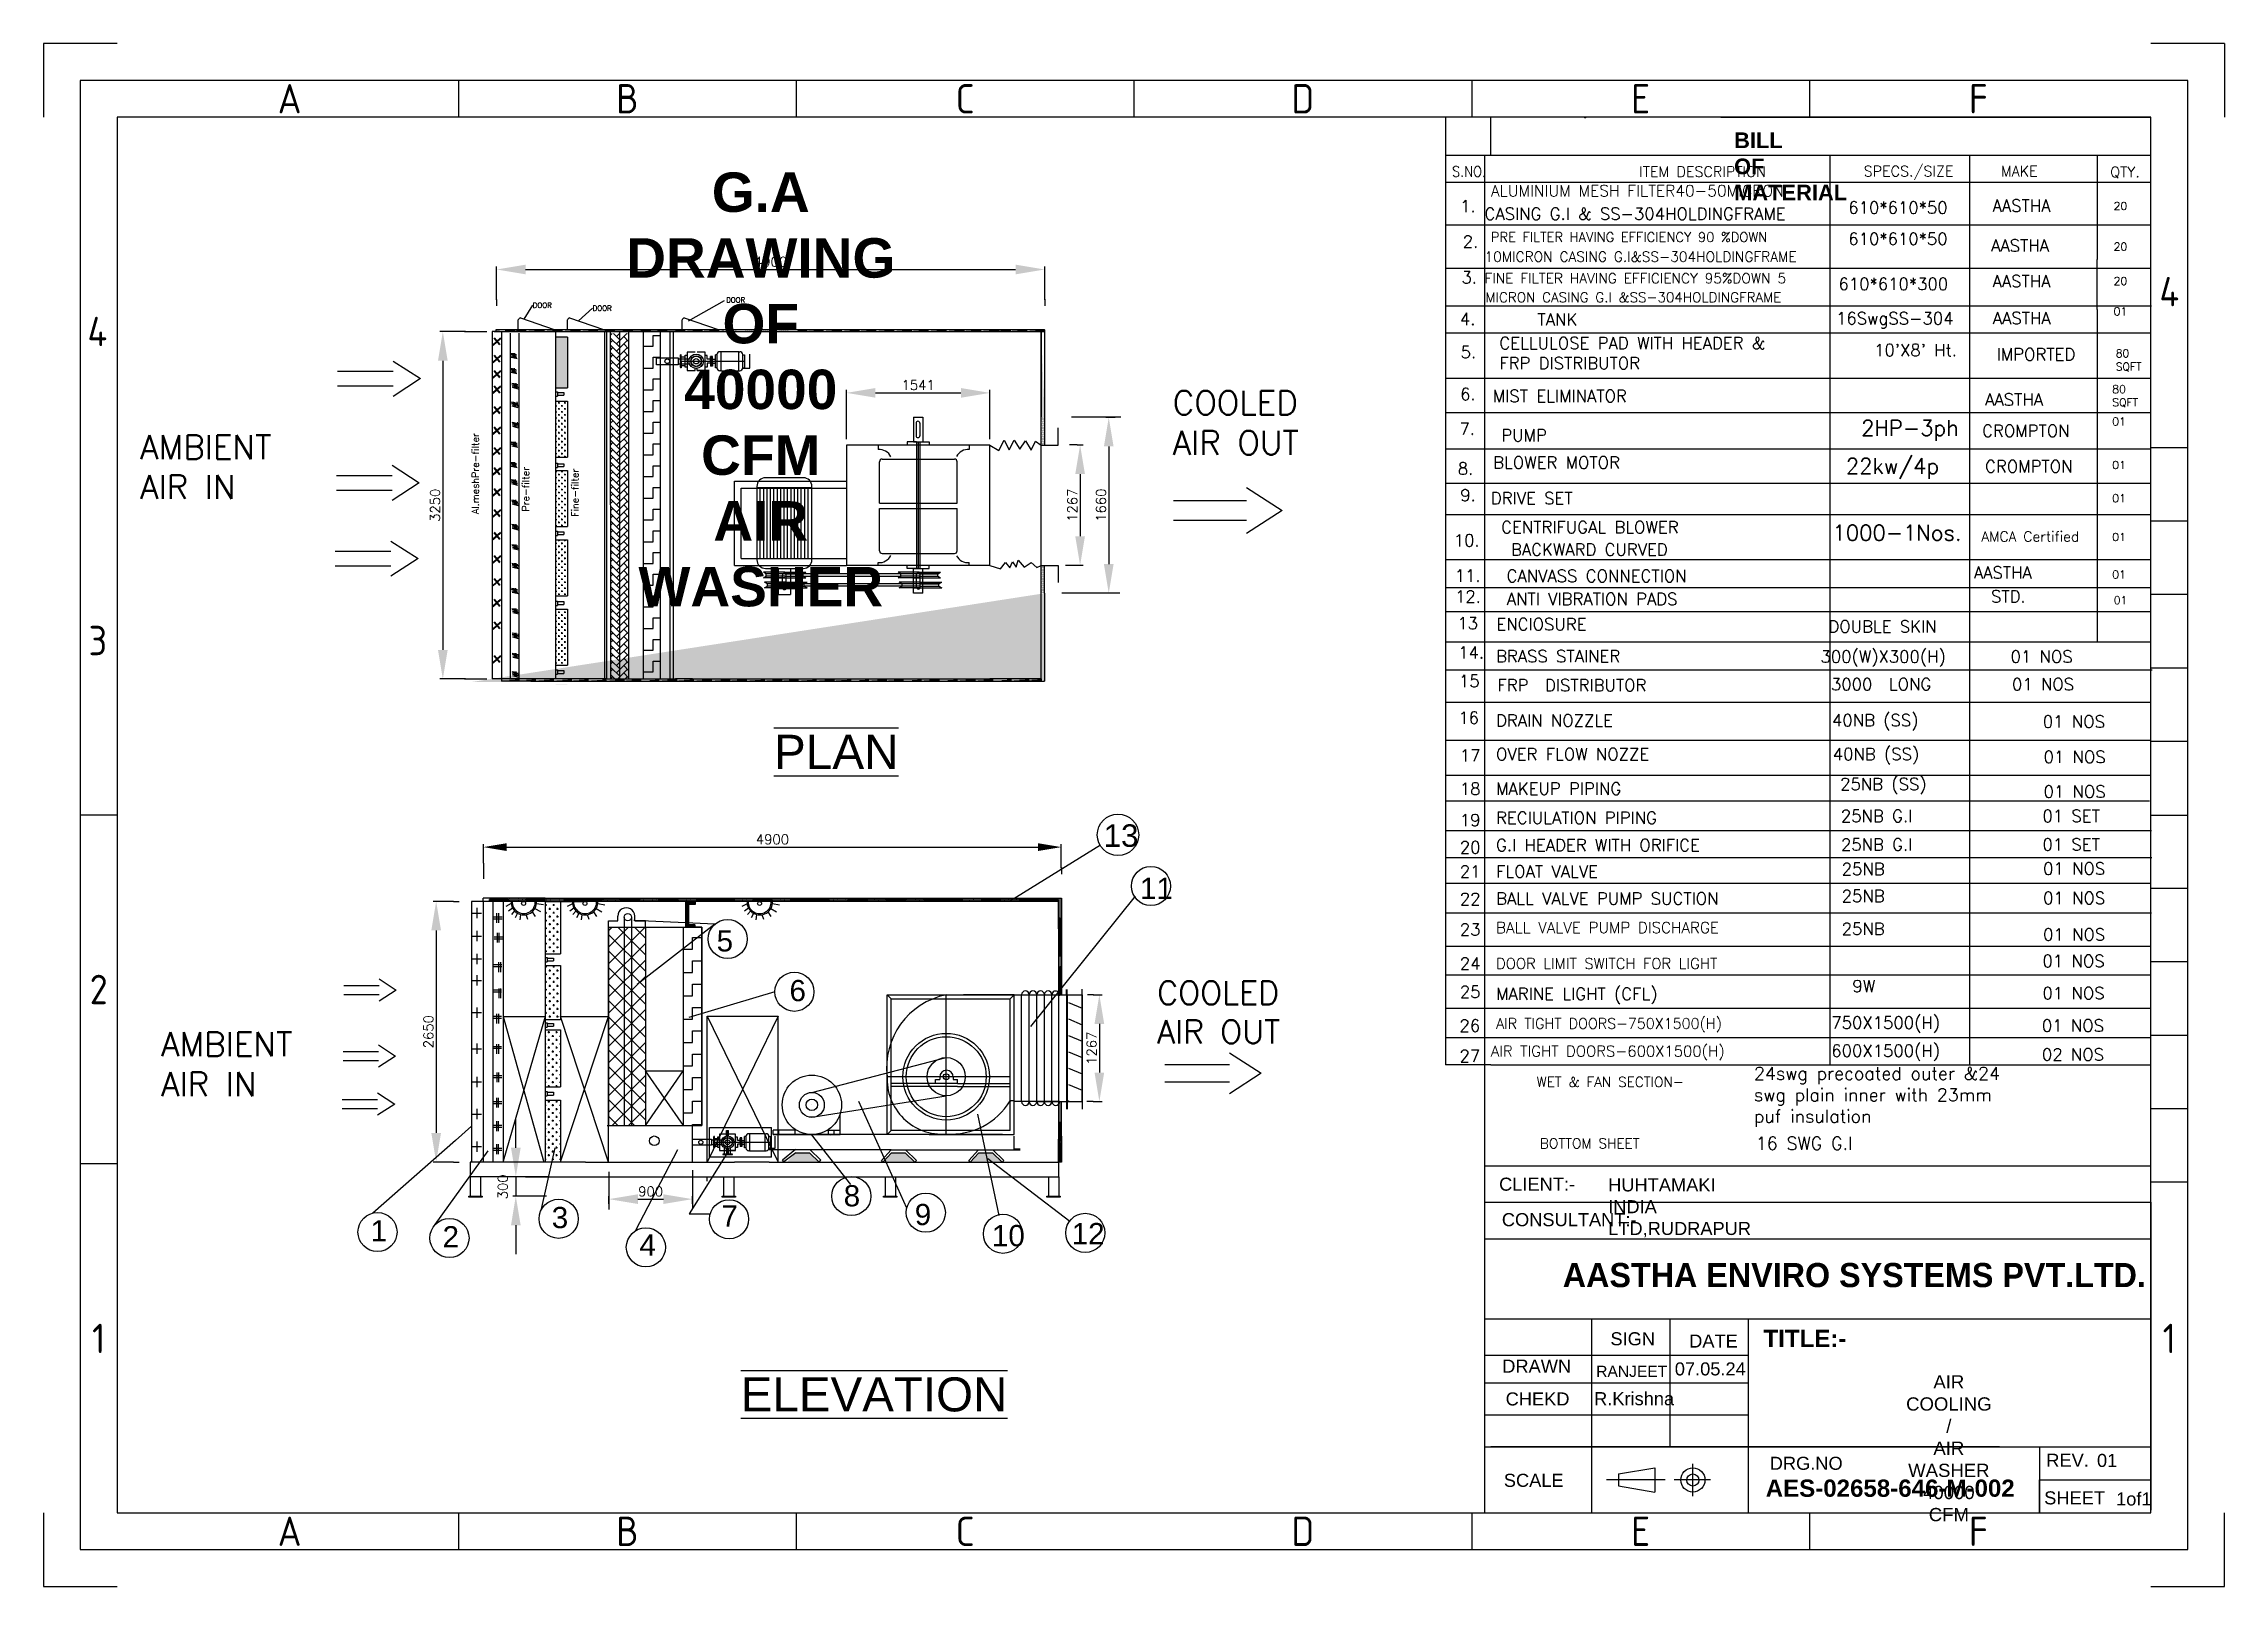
# Model space of a CAD drawing. Extents: x -106182 to 16042, y 3862 to 25647.
# Drawn here: x -106182 to -83651, y 9716 to 25647 of the extents above; entities outside this region: 3.
import ezdxf
from ezdxf.enums import TextEntityAlignment as Align

# ---------------------------------------------------------------- set-up
doc = ezdxf.new("R2010")
doc.units = 0
doc.header["$LTSCALE"] = 5
doc.header["$PDMODE"] = 3
doc.layers.get('0').update_dxf_attribs({"linetype": 'CONTINUOUS'})
doc.layers.get('DEFPOINTS').update_dxf_attribs({"linetype": 'CONTINUOUS'})
doc.layers.add('TEXT', color=5, linetype='CONTINUOUS')
doc.styles.add('BAUHAUS', font='')
doc.styles.add('ISOCP', font='isocp.shx')
doc.styles.add('ROMANS', font='romans.shx', dxfattribs={"width": 0.85, "height": 75})
doc.styles.get("Standard").update_dxf_attribs({"font": 'romans.shx', "height": 100})
doc.styles.get('BAUHAUS').set_extended_font_data('Bauhaus Md BT', bold=True)
doc.dimstyles.get("Standard").update_dxf_attribs({"dimscale": 30, "dimtxt": 2, "dimasz": 1, "dimexe": 0.5, "dimexo": 0.5, "dimgap": 0.2, "dimtad": 1, "dimdec": 0, "dimdsep": 46, "dimtxsty": 'Standard', "dimcen": 2.5, "dimadec": 0, "dimazin": 0, "dimtfac": 1, "dimtdec": 0, "dimtmove": 2, "dimatfit": 3, "dimfxl": 1, "dimtolj": 1, "dimtzin": 0, "dimarcsym": 0})
pattern_1 = [(0, (-260442.9285, 0), (3.33660255, 6.6732051), [0, -6.6732051])]
pattern_2 = [(0, (-209410.108, 13015.322), (39.735945, 39.735945), [19.867973, -59.603918]), (90, (-209400.174, 13005.39), (-39.735945, 39.735945), [19.867973, -59.603918])]

msp = doc.modelspace()

# ---------------------------------------------------------------- texts
at = {"color": 0, "style": 'ISOCP'}
for s, p in [('A', (-103640.3, 25078.4)), ('B', (-100150.7, 25078.4)), ('C', (-96661, 25078.4)), ('D', (-93171.3, 25078.4)), ('E', (-89681.6, 25078.4)), ('F', (-86191.9, 25078.4)), ('4', (-84219.5, 23087)), ('4', (-105626, 22675.1)), ('3', (-105621.5, 19483.5)), ('2', (-105612.8, 15880)), ('1', (-105612.8, 12276.5)), ('1', (-84219.5, 12276.5)), ('A', (-103640.3, 10285.1)), ('B', (-100150.7, 10285.1)), ('C', (-96661, 10285.1)), ('D', (-93171.3, 10285.1)), ('E', (-89681.6, 10285.1)), ('F', (-86191.9, 10285.1))]:
    msp.add_text(s, height=303.5, dxfattribs=at).set_placement(p, align=Align.MIDDLE)
at = {"color": 0, "width": 0.9}
msp.add_text('S.NO.', height=108.31, dxfattribs=at).set_placement((-91629.7, 24272.9))
at = {"color": 0}
for s, height, p in [(' ITEM DESCRIPTION', 108.314, (-89770.9, 24271.3)), (' SPECS./SIZE', 108.314, (-87451.8, 24276.5)), ('MAKE', 108.31, (-85959.8, 24276.2)), ('QTY.', 108.31, (-84830.2, 24267.8)), ('2HP-3ph', 160.34, (-87404.4, 21598.9)), ('22kw/4p', 160.34, (-87560.5, 21205.5))]:
    msp.add_text(s, height=height, dxfattribs=at).set_placement(p)
at = {"color": 0, "ltscale": 150, "insert": (-90261.5, 24888.7), "char_height": 8.429, "width": 5852.382, "attachment_point": 1, "style": 'ROMANS'}
msp.add_mtext('\\pt3450;ED ', dxfattribs=at)
at = {"color": 0}
for s, insert, char_height, width, attachment_point in [('{\\fArial|b1|i0|c0|p34;BILL OF MATERIAL}', (-88716, 24730.4), 161.84, 1.363, 1), ('{\\fArial|b1|i0|c0|p34;G.A DRAWING OF  40000 CFM AIR WASHER }', (-98772.3, 24317), 407.225, 1.012, 2), ('DOOR', (-99130.2, 23000), 53.41, 276.41, 4), ('DOOR', (-101128.3, 22945.6), 53.41, 276.41, 4), ('DOOR', (-100509.5, 22915.3), 53.41, 276.41, 4), ('COOLED AIR OUT', (-94515.9, 22061.7), 247.173, 1831.324, 1), ('AMBIENT AIR IN', (-105184, 21604.8), 247.173, 1831.324, 1), ('1000-1Nos. ', (-87699.2, 20596.4), 160.337, 1786.39, 4), ('{\\fArial|b0|i0|c0|p34;\\L\\OPLAN}', (-97992.1, 18333.8), 353.104, 4643.746, 5), ('{\\fArial|b0|i0|c0|p34;13}', (-95230, 17584.9), 231.955, 105.109, 1), ('{\\fArial|b0|i0|c0|p34;11}', (-94854.8, 17034.3), 219.017, 99.246, 1), ('{\\fArial|b0|i0|c0|p34;5}', (-99228.4, 16491.6), 219.017, 99.246, 1), ('{\\fArial|b0|i0|c0|p34;6}', (-98475.7, 15978.1), 219.017, 99.246, 1), ('COOLED AIR OUT', (-94675.1, 15966.3), 240.98, 1785.438, 1), ('AMBIENT AIR IN', (-104967.4, 15437.8), 247.173, 1831.324, 1), ('24swg precoated outer &24 swg plain inner with 23mm puf insulation', (-88511, 14770), 132.408, 3022.405, 4), ('16 SWG G.I', (-88491.7, 14291.9), 132.41, 3022.405, 4), ('{\\fArial|b0|i0|c0|p34;8}', (-97915.4, 13859.3), 219.017, 99.246, 1), ('{\\fArial|b0|i0|c0|p34;CLIENT:-}', (-91143.9, 13936.8), 134.867, 1.363, 1), ('{\\fArial|b0|i0|c0|p34;HUHTAMAKI   INDIA  LTD,RUDRAPUR }', (-90017.1, 13929.2), 134.867, 1.363, 1), ('{\\fArial|b0|i0|c0|p34;3}', (-100931.9, 13634.3), 219.017, 99.246, 1), ('{\\fArial|b0|i0|c0|p34;7}', (-99178.7, 13651.2), 219.017, 99.246, 1), ('{\\fArial|b0|i0|c0|p34;9}', (-97181.4, 13665.8), 219.017, 99.246, 1), ('{\\fArial|b0|i0|c0|p34;CONSULTANT:-}', (-91115.6, 13570.4), 134.867, 1.363, 1), ('{\\fArial|b0|i0|c0|p34;1}', (-102803.6, 13497.4), 219.017, 99.246, 1), ('{\\fArial|b0|i0|c0|p34;2}', (-102060, 13435.9), 219.017, 99.246, 1), ('{\\fArial|b0|i0|c0|p34;4}', (-100025.9, 13351.8), 219.017, 99.246, 1), ('{\\fArial|b0|i0|c0|p34;10}', (-96384.3, 13447.8), 219.017, 99.246, 1), ('{\\fArial|b0|i0|c0|p34;12}', (-95560.2, 13468.6), 219.017, 99.246, 1), ('{\\fArial|b0|i0|c0|p34;SIGN}', (-89993.8, 12340.4), 134.867, 1.363, 1), ('{\\fArial|b0|i0|c0|p34;DATE}', (-89180, 12316.9), 134.867, 1.363, 1), ('{\\fArial|b1|i0|c0|p34;TITLE:-}', (-88412.5, 12365.6), 178.152, 1.363, 1), ('{\\fArial|b0|i0|c0|p34;\\L\\OELEVATION}', (-97601.8, 11696.2), 351.372, 4972.341, 5), ('{\\fArial|b0|i0|c0|p34;DRAWN}', (-91111.4, 12057.6), 134.867, 1.363, 1), ('{\\fArial|b0|i0|c0|p34;RANJEET}', (-90140.7, 11994.4), 115.257, 1.165, 1), ('{\\fArial|b0|i0|c0|p34;07.05.24}', (-89328.7, 12029.3), 134.867, 1.363, 1), ('{\\fArial|b0|i0|c0|p34;CHEKD}', (-91076.3, 11719.1), 134.867, 1.363, 1), ('{\\fArial|b0|i0|c0|p34;R.Krishna}', (-90162.6, 11721.9), 134.867, 1.363, 1), ('{\\fArial|b0|i0|c0|p34;AIR COOLING / AIR WASHER\\P  40000 CFM}', (-86497.3, 11896.6), 137.04, 1.007, 2), ('{\\fArial|b0|i0|c0|p34;DRG.NO}', (-88347.9, 11054.6), 134.867, 1.363, 1), ('{\\fArial|b0|i0|c0|p34;REV.}', (-85490.5, 11086), 134.867, 1.363, 1), ('{\\fArial|b0|i0|c0|p34;  01}', (-84966.9, 11084.2), 134.867, 1.363, 1), ('{\\fArial|b0|i0|c0|p34;SCALE}', (-91095.2, 10878.6), 134.867, 1.363, 1), ('{\\fArial|b1|i0|c0|p34;AES-02658-646-M-002}', (-88389.5, 10819.1), 178.152, 1.363, 1), ('{\\fArial|b0|i0|c0|p34;SHEET\\Fromans|c0; }', (-85512.1, 10697.5), 134.867, 1.363, 1), ('{\\fArial|b0|i0|c0|p34;1of1 }', (-84769.5, 10686.2), 134.867, 1.363, 1)]:
    msp.add_mtext(s, dxfattribs=dict(at, insert=insert, char_height=char_height, width=width, attachment_point=attachment_point))
at = {"color": 0, "char_height": 81.82, "attachment_point": 1}
for s, insert in [('20', (-84794.9, 24011.2)), ('20', (-84794.9, 23592.3)), ('20', (-84794.9, 23236.6)), ('01', (-84794.9, 22923.3)), ('80 SQFT', (-84773.3, 22489.3)), ('80 SQFT', (-84809.1, 22120.2)), ('01', (-84809.1, 21786.3)), ('01', (-84809.1, 21336.6)), ('01', (-84809.1, 20993.9)), ('01', (-84809.1, 20593.5)), ('01', (-84809.1, 20206.6)), ('01', (-84793, 19940.9))]:
    msp.add_mtext_dynamic_manual_height_columns(s, width=140.92, gutter_width=409.1, heights=[0], dxfattribs=dict(at, insert=insert))
at = {"color": 0, "char_height": 72.517, "attachment_point": 1, "rotation": 90}
for s, insert in [('Al.meshPre-filter ', (-101758.7, 20788.9)), (' Pre-filter ', (-101236.3, 20763.9)), ('Fine-filter ', (-100729.4, 20761.3))]:
    msp.add_mtext_dynamic_manual_height_columns(s, width=1053.339, gutter_width=362.6, heights=[0], dxfattribs=dict(at, insert=insert))
at = {"color": 0, "insert": (-87473.6, 12929), "char_height": 249.504, "width": 5685.402, "attachment_point": 5, "style": 'BAUHAUS'}
msp.add_mtext('AASTHA ENVIRO SYSTEMS PVT.LTD.', dxfattribs=at)
at = {"layer": 'TEXT', "color": 0}
for s, height, p in [('ALUMINIUM MESH FILTER40-50MICRON   ', 116.706, (-91229.2, 24070.3)), ('1.', 124.71, (-91545.8, 23906.3)), ('610*610*50', 124.71, (-87536.3, 23892.3)), ('AASTHA', 124.71, (-86046, 23912)), ('2.', 124.71, (-91519.5, 23541.1)), ('PRE FILTER HAVING EFFICIENCY 90 %%%DOWN    ', 98.858, (-91229.2, 23600.1)), ('610*610*50', 124.71, (-87536.3, 23569.6)), ('AASTHA', 124.71, (-86061.3, 23499.2)), ('3.', 124.71, (-91532.2, 23171.5)), ('FINE FILTER HAVING EFFICIENCY 95%%%DOWN 5   ', 103.887, (-91294.5, 23172.5)), ('610*610*300', 124.707, (-87637.1, 23103.8)), ('AASTHA', 124.71, (-86046, 23132.2)), ('4.', 124.71, (-91548.9, 22741.7)), ('TANK', 124.71, (-90748.2, 22735.9)), ('16SwgSS-304', 124.707, (-87662.6, 22748.3)), ('AASTHA', 124.71, (-86044.1, 22751.2)), ("10'X8' Ht.", 124.71, (-87269, 22420.1)), ('5.', 124.71, (-91541.5, 22398.9)), ('IMPORTED', 124.71, (-86003.5, 22376.2)), ('6.', 124.71, (-91546.8, 21966.2)), ('MIST ELIMINATOR', 124.707, (-91208.7, 21946.1)), ('AASTHA', 124.71, (-86122.6, 21909)), ('7.', 124.71, (-91553.4, 21608.4)), ('PUMP', 124.71, (-91120.8, 21540)), ('CROMPTON', 124.71, (-86153.5, 21586.1)), ('8.', 124.71, (-91570.8, 21197.1)), ('BLOWER MOTOR', 124.707, (-91205.2, 21258.7)), ('CROMPTON', 124.71, (-86122.9, 21219.7)), ('9.', 124.71, (-91545.4, 20922)), ('DRIVE SET', 124.71, (-91229.2, 20890.7)), ('10.', 124.71, (-91611.6, 20455.3)), ('CENTRIFUGAL BLOWER ', 124.707, (-91123, 20590.8)), ('AMCA Certified', 104.328, (-86161.3, 20505.7)), ('BACKWARD CURVED', 124.707, (-91021.3, 20360.5)), ('11.', 124.71, (-91601.3, 20090.9)), ('CANVASS CONNECTION', 124.707, (-91067.1, 20087.7)), ('AASTHA', 124.71, (-86239, 20123.1)), ('12.', 124.71, (-91599.4, 19875.3)), ('ANTI VIBRATION PADS', 124.707, (-91065.2, 19850.1)), ('STD.', 124.71, (-86061.4, 19876.9)), ('13', 124.71, (-91575.6, 19600)), ('ENCIOSURE ', 124.71, (-91171.2, 19588.8)), ('   DOUBLE SKIN ', 124.707, (-88020.4, 19566)), ('14.', 124.71, (-91566.2, 19298.7)), ('BRASS STAINER ', 124.707, (-91175.4, 19259.2)), ('     300(W)X300(H)      01 NOS', 124.707, (-88287.8, 19255.6)), ('15', 124.71, (-91558.9, 19003.3)), ('FRP  DISTRIBUTOR', 124.707, (-91161.3, 18959.4)), ('   3000  LONG        01 NOS  ', 124.707, (-87994.2, 18969.4)), ('16', 124.71, (-91564.9, 18624)), ('DRAIN NOZZLE ', 124.707, (-91175.4, 18595.2)), ('   40NB (SS) ', 124.707, (-87983.3, 18597.5)), ('17', 124.71, (-91549.8, 18232.6)), ('OVER FLOW NOZZE ', 124.707, (-91175.4, 18246.7)), ('   40NB (SS) ', 124.707, (-87975.4, 18248)), ('    25NB (SS) ', 124.707, (-87992.4, 17939)), ('18', 124.71, (-91549.8, 17890)), ('MAKEUP PIPING ', 124.707, (-91175.4, 17891.4)), ('19', 124.71, (-91549.8, 17566.9)), ('RECIULATION PIPING ', 124.707, (-91175.4, 17590.8)), ('    25NB G.I  ', 124.707, (-87984.5, 17609.4)), ('20', 124.71, (-91549.8, 17285.4)), ('G.I HEADER WITH ORIFICE ', 124.707, (-91175.4, 17308.9)), ('    25NB G.I  ', 124.707, (-87983.9, 17313.9)), ('21', 124.71, (-91549.8, 17035.8)), ('FLOAT VALVE ', 124.707, (-91175.4, 17036.4)), ('     25NB', 124.71, (-88069.1, 17061.9)), ('     25NB', 124.71, (-88069.1, 16783)), ('22', 124.71, (-91549.8, 16751.4)), ('BALL VALVE PUMP SUCTION ', 124.707, (-91175.4, 16756.6)), ('23', 124.71, (-91549.8, 16436.9)), ('BALL VALVE PUMP DISCHARGE ', 114.313, (-91175.4, 16461.8)), ('     25NB', 124.71, (-88069.1, 16443.7)), ('24', 124.71, (-91549.8, 16085)), ('DOOR LIMIT SWITCH FOR LIGHT  ', 111.394, (-91175.4, 16092.2)), ('25', 124.71, (-91549.8, 15793.5)), ('MARINE LIGHT (CFL) ', 124.707, (-91175.4, 15771.8)), ('      9W', 124.71, (-88051.7, 15852.4)), ('26', 124.71, (-91554, 15444.3)), ('AIR TIGHT DOORS-750X1500(H)', 108.06, (-91175.4, 15475.1)), ('   750X1500(H)', 124.707, (-87990.3, 15475.1)), ('   600X1500(H)', 124.707, (-87990.3, 15184.8)), ('27', 124.71, (-91553.2, 15130.3)), ('AIR TIGHT DOORS-600X1500(H)', 111.919, (-91229.2, 15187.1)), (' WET & FAN SECTION-', 102.984, (-90827.9, 14873.6)), ('BOTTOM SHEET', 102.984, (-90721.9, 14238.7))]:
    msp.add_text(s, height=height, dxfattribs=at).set_placement(p)
at = {"layer": 'TEXT', "color": 0, "attachment_point": 1}
for s, width, gutter_width, insert, char_height in [('CASING G.I & SS-304HOLDINGFRAME', 3886.746, 533, (-91294.5, 23952.9), 124.707), ('10MICRON CASING G.I&SS-304HOLDINGFRAME', 3980.488, 567.9, (-91294.5, 23499.2), 103.887), ('MICRON CASING G.I &SS-304HOLDINGFRAME', 3956.93, 560.7, (-91284.8, 23079), 101.88), ('01 NOS ', 726.284, 409.1, (-85525.9, 18708.9), 124.71), ('01 NOS ', 722.76, 409.1, (-85518.6, 18344), 124.71), ('01 NOS ', 803.818, 409.1, (-85518.6, 17986.2), 124.71), ('01 SET', 725.353, 409.1, (-85530.1, 17734), 124.71), ('01 SET', 791.255, 409.1, (-85530.1, 17439.3), 124.71), ('01 NOS ', 716.871, 409.1, (-85523.5, 17190.6), 124.71), ('01 NOS ', 777.968, 409.1, (-85523.5, 16887), 124.71), ('01 NOS ', 742.957, 409.1, (-85523.5, 16510.3), 124.71), ('01 NOS ', 714.707, 409.1, (-85529.7, 16236.1), 124.71), ('01 NOS ', 752.336, 409.1, (-85529.7, 15904), 124.71), ('01 NOS ', 704.896, 409.1, (-85535.6, 15569.2), 124.71), ('02 NOS ', 754.989, 409.1, (-85535.6, 15271.2), 124.71)]:
    msp.add_mtext_dynamic_manual_height_columns(s, width=width, gutter_width=gutter_width, heights=[0], dxfattribs=dict(at, insert=insert, char_height=char_height))
at = {"layer": 'TEXT', "color": 0, "insert": (-91141.2, 22617.7), "char_height": 124.707, "width": 3205.191, "attachment_point": 1}
msp.add_mtext('CELLULOSE PAD WITH HEADER & FRP DISTRIBUTOR', dxfattribs=at)

# ---------------------------------------------------------------- blocks, each defined once
blk = doc.blocks.new('*D33')
at = {"color": 0, "lineweight": -2, "transparency": 16777216}
for p, q in [((-97887, 21562), (-97887, 22071)), ((-97587, 22041), (-96704, 22041)), ((-96404, 21562), (-96404, 22071))]:
    blk.add_line(p, q, dxfattribs=at)
at = {"color": 0, "transparency": 16777216}
for points in [[(-97587, 22091), (-97587, 21991), (-97887, 22041)], [(-96704, 22091), (-96704, 21991), (-96404, 22041)]]:
    blk.add_solid(points, dxfattribs=at)
at = {"layer": 'DEFPOINTS', "color": 0, "transparency": 16777216}
for p in [(-96404, 22041), (-97887, 21502), (-96404, 21502)]:
    blk.add_point(p, dxfattribs=at)
at = {"color": 0, "transparency": 16777216, "insert": (-97146, 22121), "char_height": 100, "attachment_point": 5}
blk.add_mtext('\\A1;1541', dxfattribs=at)
blk = doc.blocks.new('*D39')
at = {"color": 0, "lineweight": -2, "transparency": 16777216}
for p, q in [((-101303, 14246), (-101303, 14546)), ((-100971, 13946), (-101333, 13946)), ((-100987, 13745), (-101333, 13745)), ((-101303, 13946), (-101303, 13745)), ((-101303, 13445), (-101303, 13145))]:
    blk.add_line(p, q, dxfattribs=at)
at = {"color": 0, "transparency": 16777216}
for points in [[(-101353, 14246), (-101253, 14246), (-101303, 13946)], [(-101353, 13445), (-101253, 13445), (-101303, 13745)]]:
    blk.add_solid(points, dxfattribs=at)
at = {"layer": 'DEFPOINTS', "color": 0, "transparency": 16777216}
for p in [(-101303, 13745), (-100927, 13745), (-100911, 13946)]:
    blk.add_point(p, dxfattribs=at)
at = {"color": 0, "transparency": 16777216, "insert": (-101438, 13842), "char_height": 100, "attachment_point": 5, "rotation": 90}
blk.add_mtext('\\A1;300', dxfattribs=at)
blk = doc.blocks.new('*D40')
at = {"color": 0, "lineweight": -2, "transparency": 16777216}
for p, q in [((-100342, 13666), (-100342, 13745)), ((-99478, 13666), (-99478, 13745)), ((-100042, 13715), (-99778, 13715))]:
    blk.add_line(p, q, dxfattribs=at)
at = {"color": 0, "transparency": 16777216}
for points in [[(-100042, 13765), (-100042, 13665), (-100342, 13715)], [(-99778, 13765), (-99778, 13665), (-99478, 13715)]]:
    blk.add_solid(points, dxfattribs=at)
at = {"layer": 'DEFPOINTS', "color": 0, "transparency": 16777216}
for p in [(-100342, 13606), (-99478, 13715), (-99478, 13606)]:
    blk.add_point(p, dxfattribs=at)
at = {"color": 0, "transparency": 16777216, "insert": (-99910, 13795), "char_height": 100, "attachment_point": 5}
blk.add_mtext('\\A1;900', dxfattribs=at)
blk = doc.blocks.new('*D36')
at = {"color": 0, "lineweight": -2, "transparency": 16777216}
for p, q in [((-101824, 22673), (-102087, 22673)), ((-102057, 22373), (-102057, 19387)), ((-101824, 19087), (-102087, 19087))]:
    blk.add_line(p, q, dxfattribs=at)
at = {"color": 0, "transparency": 16777216}
for points in [[(-102107, 22373), (-102007, 22373), (-102057, 22673)], [(-102107, 19387), (-102007, 19387), (-102057, 19087)]]:
    blk.add_solid(points, dxfattribs=at)
at = {"layer": 'DEFPOINTS', "color": 0, "transparency": 16777216}
for p in [(-101764, 22673), (-102057, 19087), (-101764, 19087)]:
    blk.add_point(p, dxfattribs=at)
at = {"color": 0, "transparency": 16777216, "insert": (-102137, 20880), "char_height": 100, "attachment_point": 5, "rotation": 90}
blk.add_mtext('\\A1;3250', dxfattribs=at)
blk = doc.blocks.new('*D37')
at = {"color": 0, "lineweight": -2, "transparency": 16777216}
for p, q in [((-101948, 16790), (-102156, 16790)), ((-102126, 16490), (-102126, 14398)), ((-101948, 14098), (-102156, 14098))]:
    blk.add_line(p, q, dxfattribs=at)
at = {"color": 0, "transparency": 16777216}
for points in [[(-102176, 16490), (-102076, 16490), (-102126, 16790)], [(-102176, 14398), (-102076, 14398), (-102126, 14098)]]:
    blk.add_solid(points, dxfattribs=at)
at = {"layer": 'DEFPOINTS', "color": 0, "transparency": 16777216}
for p in [(-101888, 16790), (-102126, 14098), (-101888, 14098)]:
    blk.add_point(p, dxfattribs=at)
at = {"color": 0, "transparency": 16777216, "insert": (-102206, 15444), "char_height": 100, "attachment_point": 5, "rotation": 90}
blk.add_mtext('\\A1;2650', dxfattribs=at)
blk = doc.blocks.new('*D41')
at = {"color": 0, "lineweight": -2, "transparency": 16777216}
for p, q in [((-95503, 21503), (-95443, 21503)), ((-95473, 21203), (-95473, 20560)), ((-95503, 20260), (-95443, 20260))]:
    blk.add_line(p, q, dxfattribs=at)
at = {"color": 0, "transparency": 16777216}
for points in [[(-95523, 21203), (-95423, 21203), (-95473, 21503)], [(-95523, 20560), (-95423, 20560), (-95473, 20260)]]:
    blk.add_solid(points, dxfattribs=at)
at = {"layer": 'DEFPOINTS', "color": 0, "transparency": 16777216}
for p in [(-95563, 21503), (-95563, 20260), (-95473, 20260)]:
    blk.add_point(p, dxfattribs=at)
at = {"color": 0, "transparency": 16777216, "insert": (-95553, 20881), "char_height": 100, "attachment_point": 5, "rotation": 90}
blk.add_mtext('\\A1;1267', dxfattribs=at)
blk = doc.blocks.new('*D42')
at = {"color": 0, "lineweight": -2, "transparency": 16777216}
for p, q in [((-95337, 15824), (-95244, 15824)), ((-95274, 15524), (-95274, 15022)), ((-95337, 14722), (-95244, 14722))]:
    blk.add_line(p, q, dxfattribs=at)
at = {"color": 0, "transparency": 16777216}
for points in [[(-95324, 15524), (-95224, 15524), (-95274, 15824)], [(-95324, 15022), (-95224, 15022), (-95274, 14722)]]:
    blk.add_solid(points, dxfattribs=at)
at = {"layer": 'DEFPOINTS', "color": 0, "transparency": 16777216}
for p in [(-95397, 15824), (-95397, 14722), (-95274, 14722)]:
    blk.add_point(p, dxfattribs=at)
at = {"color": 0, "transparency": 16777216, "insert": (-95354, 15273), "char_height": 100, "attachment_point": 5, "rotation": 90}
blk.add_mtext('\\A1;1267', dxfattribs=at)
blk = doc.blocks.new('*D44')
at = {"color": 0, "lineweight": -2, "transparency": 16777216}
for p, q in [((-95112, 21788), (-95207, 21788)), ((-95177, 21488), (-95177, 20273)), ((-95123, 19973), (-95207, 19973))]:
    blk.add_line(p, q, dxfattribs=at)
at = {"color": 0, "transparency": 16777216}
for points in [[(-95227, 21488), (-95127, 21488), (-95177, 21788)], [(-95227, 20273), (-95127, 20273), (-95177, 19973)]]:
    blk.add_solid(points, dxfattribs=at)
at = {"layer": 'DEFPOINTS', "color": 0, "transparency": 16777216}
for p in [(-95052, 21788), (-95177, 19973), (-95063, 19973)]:
    blk.add_point(p, dxfattribs=at)
at = {"color": 0, "transparency": 16777216, "insert": (-95257, 20881), "char_height": 100, "attachment_point": 5, "rotation": 90}
blk.add_mtext('\\A1;1660', dxfattribs=at)
blk = doc.blocks.new('*D45')
at = {"color": 0, "lineweight": -2, "transparency": 16777216}
for p, q in [((-101502, 23000), (-101502, 23345)), ((-101202, 23315), (-96139, 23315)), ((-95839, 23000), (-95839, 23345))]:
    blk.add_line(p, q, dxfattribs=at)
at = {"color": 0, "transparency": 16777216}
for points in [[(-101202, 23365), (-101202, 23265), (-101502, 23315)], [(-96139, 23365), (-96139, 23265), (-95839, 23315)]]:
    blk.add_solid(points, dxfattribs=at)
at = {"layer": 'DEFPOINTS', "color": 0, "transparency": 16777216}
for p in [(-95839, 23315), (-101502, 22940), (-95839, 22940)]:
    blk.add_point(p, dxfattribs=at)
at = {"color": 0, "transparency": 16777216, "insert": (-98670, 23395), "char_height": 100, "attachment_point": 5}
blk.add_mtext('\\A1;4900', dxfattribs=at)
blk = doc.blocks.new('*D46')
at = {"color": 0, "lineweight": -2, "transparency": 16777216}
for p, q in [((-101638, 17186), (-101638, 17380)), ((-101398, 17350), (-95907, 17350)), ((-95667, 17132), (-95667, 17380))]:
    blk.add_line(p, q, dxfattribs=at)
at = {"color": 0, "transparency": 16777216}
for points in [[(-101398, 17390), (-101398, 17310), (-101638, 17350)], [(-95907, 17390), (-95907, 17310), (-95667, 17350)]]:
    blk.add_solid(points, dxfattribs=at)
at = {"layer": 'DEFPOINTS', "color": 0, "transparency": 16777216}
for p in [(-95667, 17350), (-101638, 17126), (-95667, 17072)]:
    blk.add_point(p, dxfattribs=at)
at = {"color": 0, "transparency": 16777216, "insert": (-98652, 17430), "char_height": 100, "attachment_point": 5}
blk.add_mtext('\\A1;4900', dxfattribs=at)

# ---------------------------------------------------------------- dimensions: what is measured, and where the dimension line sits
at = {"color": 0}
for base, p1, p2, text, override, picture, middle in [((-95838.9, 23315), (-101501.5, 22939.9), (-95838.9, 22939.9), '4900', {"dimtxt": 100, "dimasz": 10, "dimexe": 1, "dimexo": 2, "dimgap": 1, "dimcen": 2}, '*D45', (-98670.2, 23395)), ((-96404.3, 22040.5), (-97887.4, 21502.4), (-96404.3, 21502.4), '1541', {"dimtxt": 100, "dimasz": 10, "dimexe": 1, "dimexo": 2, "dimgap": 1, "dimcen": 2}, '*D33', (-97145.9, 22120.5)), ((-95666.5, 17350.5), (-101637.8, 17125.9), (-95666.5, 17071.8), '4900', {"dimtxt": 100, "dimasz": 8, "dimexe": 1, "dimexo": 2, "dimgap": 1, "dimcen": 2}, '*D46', (-98652.2, 17430.5)), ((-99478.4, 13715.1), (-100342, 13606.2), (-99478.4, 13606.2), '900', {"dimtxt": 100, "dimasz": 10, "dimexe": 1, "dimexo": 2, "dimgap": 1, "dimcen": 2}, '*D40', (-99910.2, 13795.1))]:
    dim = msp.add_linear_dim(base=base, p1=p1, p2=p2, text=text, dimstyle='Standard', override=override, dxfattribs=at)
    dim.commit()
    dim.dimension.update_dxf_attribs({"geometry": picture, "text_midpoint": middle})
for base, p1, p2, text, picture, middle in [((-102057.5, 19087), (-101763.6, 22673), (-101763.6, 19087), '3250', '*D36', (-102137.5, 20880)), ((-95176.6, 19973.5), (-95052.1, 21788.4), (-95063.5, 19973.5), '1660', '*D44', (-95256.6, 20881)), ((-95472.7, 20259.6), (-95563.2, 21502.7), (-95563.2, 20259.6), '1267', '*D41', (-95552.7, 20881.1)), ((-102126.4, 14098.2), (-101887.9, 16790), (-101887.9, 14098.2), '2650', '*D37', (-102206.4, 15444.1)), ((-95274.2, 14722.4), (-95396.9, 15823.9), (-95396.9, 14722.4), '1267', '*D42', (-95354.2, 15273.2))]:
    dim = msp.add_linear_dim(base=base, p1=p1, p2=p2, angle=90, text=text, dimstyle='Standard', override={"dimtxt": 100, "dimasz": 10, "dimexe": 1, "dimexo": 2, "dimgap": 1, "dimcen": 2}, dxfattribs=at)
    dim.commit()
    dim.dimension.update_dxf_attribs({"geometry": picture, "text_midpoint": middle})
dim = msp.add_linear_dim(base=(-101303.1, 13745.5), p1=(-100911.2, 13946.3), p2=(-100926.9, 13745.5), angle=90, text='300', dimstyle='Standard', override={"dimtxt": 100, "dimasz": 10, "dimexe": 1, "dimexo": 2, "dimgap": 1, "dimcen": 2}, dxfattribs=at)
dim.commit()
dim.dimension.update_dxf_attribs({"geometry": '*D39', "text_midpoint": (-101438.4, 13842.4), "dimtype": 160})

# ---------------------------------------------------------------- hatches: boundary and pattern name
h = msp.add_hatch()
h.set_pattern_fill('DOTS', color=0, scale=4.203594, style=0)
h.set_pattern_definition(pattern_1)
edge = h.paths.add_edge_path()
edge.add_line((-95839.4, 19971.7), (-95839.4, 19053.6))
edge.add_line((-95874.7, 19089), (-95874.7, 19971.7))
edge.add_line((-95874.7, 19089), (-95874.7, 22673))
edge.add_line((-95874.7, 19089), (-95874.7, 19053.6))
edge.add_line((-95839.4, 19053.6), (-101769.8, 19053.6))
h = msp.add_hatch()
h.set_pattern_fill('DOTS', color=0, scale=4.203594, style=0)
h.set_pattern_definition([(0, (-144724.7444, 19132.559), (3.3366025, 6.6732051), [0, -6.6732051])])
edge = h.paths.add_edge_path()
edge.add_line((-101317.4, 22693.6), (-101502.8, 22693.5))
edge.add_line((-101502.8, 22672.5), (-101317.5, 22671.8))
edge.add_line((-101317.5, 22693.6), (-101317.5, 22671.8))
edge.add_line((-101502.8, 22693.5), (-101502.8, 22672.5))
h = msp.add_hatch()
h.set_pattern_fill('DOTS', color=0, scale=4.203594, style=0)
h.set_pattern_definition([(0, (-144606.2395, 19134.271), (3.3366025, 6.6732051), [0, -6.6732051])])
edge = h.paths.add_edge_path()
edge.add_line((-101198.9, 22695.3), (-101384.3, 22695.3))
edge.add_line((-101384.3, 22674.2), (-101199, 22673.5))
edge.add_line((-101199, 22695.3), (-101199, 22673.5))
edge.add_line((-101384.3, 22695.3), (-101384.3, 22674.2))
h = msp.add_hatch()
h.set_pattern_fill('DOTS', color=0, scale=4.203594, style=0)
h.set_pattern_definition([(0, (-144420.05, 19134.6486), (3.3366025, 6.6732051), [0, -6.6732051])])
edge = h.paths.add_edge_path()
edge.add_line((-101012.7, 22695.7), (-101198.1, 22695.6))
edge.add_line((-101198.1, 22674.6), (-101012.8, 22673.8))
edge.add_line((-101012.8, 22695.7), (-101012.8, 22673.8))
edge.add_line((-101198.1, 22695.6), (-101198.1, 22674.6))
h = msp.add_hatch()
h.set_pattern_fill('DOTS', color=0, scale=4.203594, style=0)
h.set_pattern_definition([(0, (-144232.774, 19134.1594), (3.3366025, 6.6732051), [0, -6.6732051])])
edge = h.paths.add_edge_path()
edge.add_line((-100825.4, 22695.2), (-101010.8, 22695.1))
edge.add_line((-101010.8, 22674.1), (-100825.5, 22673.4))
edge.add_line((-100825.5, 22695.2), (-100825.5, 22673.4))
edge.add_line((-101010.8, 22695.1), (-101010.8, 22674.1))
h = msp.add_hatch()
h.set_pattern_fill('CROSS', color=0, scale=4.862357, style=0)
h.set_pattern_definition([(0, (-151723.664, 14660.885), (30.875966, 30.875966), [15.437983, -46.31395]), (90, (-151715.945, 14653.166), (-30.875966, 30.875966), [15.437983, -46.31395])])
h.paths.add_polyline_path([(-100769.8, 19033.1), (-100891.4, 19033.1), (-100891.4, 19029.7), (-100769.8, 19029.6)])
h.paths.add_polyline_path([(-100891.4, 22093.7), (-100769.8, 22093.7), (-100769.8, 22618), (-100891.4, 22618)])
h = msp.add_hatch()
h.set_pattern_fill('DOTS', color=0, scale=4.203594, style=0)
h.set_pattern_definition([(0, (-144047.5175, 19133.176), (3.3366025, 6.6732051), [0, -6.6732051])])
edge = h.paths.add_edge_path()
edge.add_line((-100640.1, 22694.2), (-100825.6, 22694.2))
edge.add_line((-100825.6, 22673.1), (-100640.2, 22672.4))
edge.add_line((-100640.2, 22694.2), (-100640.2, 22672.4))
edge.add_line((-100825.6, 22694.2), (-100825.6, 22673.1))
h = msp.add_hatch()
h.set_pattern_fill('DOTS', color=0, scale=4.203594, style=0)
h.set_pattern_definition([(0, (-143863.6566, 19134.629), (3.3366025, 6.6732051), [0, -6.6732051])])
edge = h.paths.add_edge_path()
edge.add_line((-100456.3, 22695.7), (-100641.7, 22695.6))
edge.add_line((-100641.7, 22674.6), (-100456.4, 22673.8))
edge.add_line((-100456.4, 22695.7), (-100456.4, 22673.8))
edge.add_line((-100641.7, 22695.6), (-100641.7, 22674.6))
h = msp.add_hatch()
h.set_pattern_fill('DOTS', color=0, scale=4.203594, style=0)
h.set_pattern_definition([(0, (-143691.41, 19134.1594), (3.3366025, 6.6732051), [0, -6.6732051])])
edge = h.paths.add_edge_path()
edge.add_line((-100284, 22695.2), (-100469.5, 22695.1))
edge.add_line((-100469.5, 22674.1), (-100284.1, 22673.4))
edge.add_line((-100284.1, 22695.2), (-100284.1, 22673.4))
edge.add_line((-100469.5, 22695.1), (-100469.5, 22674.1))
h = msp.add_hatch()
h.set_pattern_fill('AR-HBONE', color=0, scale=0.525449, style=0)
h.set_pattern_definition([(45, (-144656.84, 15524.63), (7e-15, 75.4987), [160.15692, -53.38564]), (135, (-144619.09, 15562.377), (7e-15, 75.4987), [160.15692, -53.38564])])
edge = h.paths.add_edge_path()
edge.add_line((-100326.6, 22652.8), (-100324.3, 19084.8))
edge.add_line((-100326.6, 22652.8), (-100137.4, 22652.8))
edge.add_line((-100137.4, 22652.8), (-100137.4, 19084.8))
edge.add_line((-100324.3, 19084.8), (-100137.4, 19085.4))
h = msp.add_hatch()
h.set_pattern_fill('DOTS', color=0, scale=4.203594, style=0)
h.set_pattern_definition([(0, (-143506.1535, 19133.176), (3.3366025, 6.6732051), [0, -6.6732051])])
edge = h.paths.add_edge_path()
edge.add_line((-100098.8, 22694.2), (-100284.2, 22694.2))
edge.add_line((-100284.2, 22673.1), (-100098.9, 22672.4))
edge.add_line((-100098.9, 22694.2), (-100098.9, 22672.4))
edge.add_line((-100284.2, 22694.2), (-100284.2, 22673.1))
h = msp.add_hatch()
h.set_pattern_fill('DOTS', color=0, scale=4.203594, style=0)
h.set_pattern_definition([(0, (-143321.294, 19134.629), (3.3366025, 6.6732051), [0, -6.6732051])])
edge = h.paths.add_edge_path()
edge.add_line((-99913.9, 22695.7), (-100099.3, 22695.6))
edge.add_line((-100099.3, 22674.6), (-99914, 22673.8))
edge.add_line((-99914, 22695.7), (-99914, 22673.8))
edge.add_line((-100099.3, 22695.6), (-100099.3, 22674.6))
h = msp.add_hatch()
h.set_pattern_fill('ZIGZAG', color=0, scale=35.310426, style=0)
h.set_pattern_definition([(0, (-207396.94, 10862.36), (112.1106, 112.1106), [112.1106, -112.1106]), (90, (-207284.83, 10862.36), (-112.1106, 112.1106), [112.1106, -112.1106])])
h.paths.add_polyline_path([(-99983.4, 22639.6), (-99806.8, 22639.6), (-99806.8, 19124.3), (-99983.4, 19124.3)])
h = msp.add_hatch()
h.set_pattern_fill('DOTS', color=0, scale=4.203594, style=0)
h.set_pattern_definition([(0, (-143149.047, 19134.1594), (3.3366025, 6.6732051), [0, -6.6732051])])
edge = h.paths.add_edge_path()
edge.add_line((-99741.7, 22695.2), (-99927.1, 22695.1))
edge.add_line((-99927.1, 22674.1), (-99741.8, 22673.4))
edge.add_line((-99741.8, 22695.2), (-99741.8, 22673.4))
edge.add_line((-99927.1, 22695.1), (-99927.1, 22674.1))
h = msp.add_hatch()
h.set_pattern_fill('DOTS', color=0, scale=4.203594, style=0)
h.set_pattern_definition([(0, (-142963.7906, 19133.176), (3.3366025, 6.6732051), [0, -6.6732051])])
edge = h.paths.add_edge_path()
edge.add_line((-99556.4, 22694.2), (-99741.8, 22694.2))
edge.add_line((-99741.8, 22673.1), (-99556.5, 22672.4))
edge.add_line((-99556.5, 22694.2), (-99556.5, 22672.4))
edge.add_line((-99741.8, 22694.2), (-99741.8, 22673.1))
h = msp.add_hatch()
h.set_pattern_fill('DOTS', color=0, scale=4.203594, style=0)
h.set_pattern_definition([(0, (-142784.105, 19134.629), (3.3366025, 6.6732051), [0, -6.6732051])])
edge = h.paths.add_edge_path()
edge.add_line((-99376.7, 22695.7), (-99562.1, 22695.6))
edge.add_line((-99562.1, 22674.6), (-99376.8, 22673.8))
edge.add_line((-99376.8, 22695.7), (-99376.8, 22673.8))
edge.add_line((-99562.1, 22695.6), (-99562.1, 22674.6))
h = msp.add_hatch()
h.set_pattern_fill('DOTS', color=0, scale=4.203594, style=0)
h.set_pattern_definition([(0, (-142611.858, 19134.1594), (3.3366025, 6.6732051), [0, -6.6732051])])
edge = h.paths.add_edge_path()
edge.add_line((-99204.5, 22695.2), (-99389.9, 22695.1))
edge.add_line((-99389.9, 22674.1), (-99204.6, 22673.4))
edge.add_line((-99204.6, 22695.2), (-99204.6, 22673.4))
edge.add_line((-99389.9, 22695.1), (-99389.9, 22674.1))
h = msp.add_hatch()
h.set_pattern_fill('DOTS', color=0, scale=4.203594, style=0)
h.set_pattern_definition([(0, (-142426.602, 19133.176), (3.3366025, 6.6732051), [0, -6.6732051])])
edge = h.paths.add_edge_path()
edge.add_line((-99019.2, 22694.2), (-99204.6, 22694.2))
edge.add_line((-99204.6, 22673.1), (-99019.3, 22672.4))
edge.add_line((-99019.3, 22694.2), (-99019.3, 22672.4))
edge.add_line((-99204.6, 22694.2), (-99204.6, 22673.1))
h = msp.add_hatch()
h.set_pattern_fill('DOTS', color=0, scale=4.203594, style=0)
h.set_pattern_definition([(0, (-142247.841, 19134.629), (3.3366025, 6.6732051), [0, -6.6732051])])
edge = h.paths.add_edge_path()
edge.add_line((-98840.5, 22695.7), (-99025.9, 22695.6))
edge.add_line((-99025.9, 22674.6), (-98840.6, 22673.8))
edge.add_line((-98840.6, 22695.7), (-98840.6, 22673.8))
edge.add_line((-99025.9, 22695.6), (-99025.9, 22674.6))
h = msp.add_hatch()
h.set_pattern_fill('DOTS', color=0, scale=4.203594, style=0)
h.set_pattern_definition([(0, (-142075.594, 19134.1594), (3.3366025, 6.6732051), [0, -6.6732051])])
edge = h.paths.add_edge_path()
edge.add_line((-98668.2, 22695.2), (-98853.6, 22695.1))
edge.add_line((-98853.6, 22674.1), (-98668.3, 22673.4))
edge.add_line((-98668.3, 22695.2), (-98668.3, 22673.4))
edge.add_line((-98853.6, 22695.1), (-98853.6, 22674.1))
h = msp.add_hatch()
h.set_pattern_fill('DOTS', color=0, scale=4.203594, style=0)
h.set_pattern_definition([(0, (-141890.338, 19133.176), (3.3366025, 6.6732051), [0, -6.6732051])])
edge = h.paths.add_edge_path()
edge.add_line((-98483, 22694.2), (-98668.4, 22694.2))
edge.add_line((-98668.4, 22673.1), (-98483.1, 22672.4))
edge.add_line((-98483.1, 22694.2), (-98483.1, 22672.4))
edge.add_line((-98668.4, 22694.2), (-98668.4, 22673.1))
h = msp.add_hatch()
h.set_pattern_fill('DOTS', color=0, scale=4.203594, style=0)
h.set_pattern_definition([(0, (-141705.9774, 19134.629), (3.3366025, 6.6732051), [0, -6.6732051])])
edge = h.paths.add_edge_path()
edge.add_line((-98298.6, 22695.7), (-98484, 22695.6))
edge.add_line((-98484, 22674.6), (-98298.7, 22673.8))
edge.add_line((-98298.7, 22695.7), (-98298.7, 22673.8))
edge.add_line((-98484, 22695.6), (-98484, 22674.6))
h = msp.add_hatch()
h.set_pattern_fill('DOTS', color=0, scale=4.203594, style=0)
h.set_pattern_definition([(0, (-141533.731, 19134.1594), (3.3366025, 6.6732051), [0, -6.6732051])])
edge = h.paths.add_edge_path()
edge.add_line((-98126.4, 22695.2), (-98311.8, 22695.1))
edge.add_line((-98311.8, 22674.1), (-98126.5, 22673.4))
edge.add_line((-98126.5, 22695.2), (-98126.5, 22673.4))
edge.add_line((-98311.8, 22695.1), (-98311.8, 22674.1))
h = msp.add_hatch()
h.set_pattern_fill('DOTS', color=0, scale=4.203594, style=0)
h.set_pattern_definition([(0, (-141348.4744, 19133.176), (3.3366025, 6.6732051), [0, -6.6732051])])
edge = h.paths.add_edge_path()
edge.add_line((-97941.1, 22694.2), (-98126.5, 22694.2))
edge.add_line((-98126.5, 22673.1), (-97941.2, 22672.4))
edge.add_line((-97941.2, 22694.2), (-97941.2, 22672.4))
edge.add_line((-98126.5, 22694.2), (-98126.5, 22673.1))
h = msp.add_hatch()
h.set_pattern_fill('DOTS', color=0, scale=4.203594, style=0)
h.set_pattern_definition([(0, (-141162.0125, 19134.629), (3.3366025, 6.6732051), [0, -6.6732051])])
edge = h.paths.add_edge_path()
edge.add_line((-97754.6, 22695.7), (-97940.1, 22695.6))
edge.add_line((-97940.1, 22674.6), (-97754.7, 22673.8))
edge.add_line((-97754.7, 22695.7), (-97754.7, 22673.8))
edge.add_line((-97940.1, 22695.6), (-97940.1, 22674.6))
h = msp.add_hatch()
h.set_pattern_fill('DOTS', color=0, scale=4.203594, style=0)
h.set_pattern_definition([(0, (-140989.766, 19134.1594), (3.3366025, 6.6732051), [0, -6.6732051])])
edge = h.paths.add_edge_path()
edge.add_line((-97582.4, 22695.2), (-97767.8, 22695.1))
edge.add_line((-97767.8, 22674.1), (-97582.5, 22673.4))
edge.add_line((-97582.5, 22695.2), (-97582.5, 22673.4))
edge.add_line((-97767.8, 22695.1), (-97767.8, 22674.1))
h = msp.add_hatch()
h.set_pattern_fill('DOTS', color=0, scale=4.203594, style=0)
h.set_pattern_definition([(0, (-140804.5094, 19133.176), (3.3366025, 6.6732051), [0, -6.6732051])])
edge = h.paths.add_edge_path()
edge.add_line((-97397.1, 22694.2), (-97582.6, 22694.2))
edge.add_line((-97582.6, 22673.1), (-97397.2, 22672.4))
edge.add_line((-97397.2, 22694.2), (-97397.2, 22672.4))
edge.add_line((-97582.6, 22694.2), (-97582.6, 22673.1))
h = msp.add_hatch()
h.set_pattern_fill('DOTS', color=0, scale=4.203594, style=0)
h.set_pattern_definition([(0, (-140621.479, 19134.629), (3.3366025, 6.6732051), [0, -6.6732051])])
edge = h.paths.add_edge_path()
edge.add_line((-97214.1, 22695.7), (-97399.5, 22695.6))
edge.add_line((-97399.5, 22674.6), (-97214.2, 22673.8))
edge.add_line((-97214.2, 22695.7), (-97214.2, 22673.8))
edge.add_line((-97399.5, 22695.6), (-97399.5, 22674.6))
h = msp.add_hatch()
h.set_pattern_fill('DOTS', color=0, scale=4.203594, style=0)
h.set_pattern_definition([(0, (-140449.232, 19134.1594), (3.3366025, 6.6732051), [0, -6.6732051])])
edge = h.paths.add_edge_path()
edge.add_line((-97041.9, 22695.2), (-97227.3, 22695.1))
edge.add_line((-97227.3, 22674.1), (-97042, 22673.4))
edge.add_line((-97042, 22695.2), (-97042, 22673.4))
edge.add_line((-97227.3, 22695.1), (-97227.3, 22674.1))
h = msp.add_hatch()
h.set_pattern_fill('DOTS', color=0, scale=4.203594, style=0)
h.set_pattern_definition([(0, (-140263.976, 19133.176), (3.3366025, 6.6732051), [0, -6.6732051])])
edge = h.paths.add_edge_path()
edge.add_line((-96856.6, 22694.2), (-97042, 22694.2))
edge.add_line((-97042, 22673.1), (-96856.7, 22672.4))
edge.add_line((-96856.7, 22694.2), (-96856.7, 22672.4))
edge.add_line((-97042, 22694.2), (-97042, 22673.1))
h = msp.add_hatch()
h.set_pattern_fill('DOTS', color=0, scale=4.203594, style=0)
h.set_pattern_definition([(0, (-140080.185, 19134.629), (3.3366025, 6.6732051), [0, -6.6732051])])
edge = h.paths.add_edge_path()
edge.add_line((-96672.8, 22695.7), (-96858.2, 22695.6))
edge.add_line((-96858.2, 22674.6), (-96672.9, 22673.8))
edge.add_line((-96672.9, 22695.7), (-96672.9, 22673.8))
edge.add_line((-96858.2, 22695.6), (-96858.2, 22674.6))
h = msp.add_hatch()
h.set_pattern_fill('DOTS', color=0, scale=4.203594, style=0)
h.set_pattern_definition([(0, (-139907.9385, 19134.1594), (3.3366025, 6.6732051), [0, -6.6732051])])
edge = h.paths.add_edge_path()
edge.add_line((-96500.6, 22695.2), (-96686, 22695.1))
edge.add_line((-96686, 22674.1), (-96500.7, 22673.4))
edge.add_line((-96500.7, 22695.2), (-96500.7, 22673.4))
edge.add_line((-96686, 22695.1), (-96686, 22674.1))
h = msp.add_hatch()
h.set_pattern_fill('DOTS', color=0, scale=4.203594, style=0)
h.set_pattern_definition([(0, (-139722.682, 19133.176), (3.3366025, 6.6732051), [0, -6.6732051])])
edge = h.paths.add_edge_path()
edge.add_line((-96315.3, 22694.2), (-96500.7, 22694.2))
edge.add_line((-96500.7, 22673.1), (-96315.4, 22672.4))
edge.add_line((-96315.4, 22694.2), (-96315.4, 22672.4))
edge.add_line((-96500.7, 22694.2), (-96500.7, 22673.1))
h = msp.add_hatch()
h.set_pattern_fill('DOTS', color=0, scale=4.203594, style=0)
h.set_pattern_definition([(0, (-139602.4724, 19134.629), (3.3366025, 6.6732051), [0, -6.6732051])])
edge = h.paths.add_edge_path()
edge.add_line((-96195.1, 22695.7), (-96380.5, 22695.6))
edge.add_line((-96380.5, 22674.6), (-96195.2, 22673.8))
edge.add_line((-96195.2, 22695.7), (-96195.2, 22673.8))
edge.add_line((-96380.5, 22695.6), (-96380.5, 22674.6))
h = msp.add_hatch()
h.set_pattern_fill('DOTS', color=0, scale=4.203594, style=0)
h.set_pattern_definition([(0, (-139430.226, 19134.1594), (3.3366025, 6.6732051), [0, -6.6732051])])
edge = h.paths.add_edge_path()
edge.add_line((-96022.8, 22695.2), (-96208.3, 22695.1))
edge.add_line((-96208.3, 22674.1), (-96022.9, 22673.4))
edge.add_line((-96022.9, 22695.2), (-96022.9, 22673.4))
edge.add_line((-96208.3, 22695.1), (-96208.3, 22674.1))
h = msp.add_hatch()
h.set_pattern_fill('DOTS', color=0, scale=4.203594, style=0)
h.set_pattern_definition([(0, (-139244.9694, 19133.176), (3.3366025, 6.6732051), [0, -6.6732051])])
edge = h.paths.add_edge_path()
edge.add_line((-95837.6, 22694.2), (-96023, 22694.2))
edge.add_line((-96023, 22673.1), (-95837.7, 22672.4))
edge.add_line((-95837.7, 22694.2), (-95837.7, 22672.4))
edge.add_line((-96023, 22694.2), (-96023, 22673.1))
h = msp.add_hatch()
h.set_pattern_fill('DOTS', color=0, scale=4.203594, style=0)
h.set_pattern_definition(pattern_1)
edge = h.paths.add_edge_path()
edge.add_line((-95839.4, 22673), (-95839.4, 21788.4))
edge.add_line((-95874.7, 22673), (-95874.7, 21790.2))
edge.add_line((-95874.7, 19089), (-95874.7, 22673))
edge.add_line((-95874.7, 21788.4), (-95839.4, 21788.4))
h = msp.add_hatch()
h.set_pattern_fill('CROSS', color=0, scale=4.862357, style=0)
h.set_pattern_definition([(0, (-209147.056, 13015.322), (30.875966, 30.875966), [15.437983, -46.31395]), (90, (-209139.337, 13007.603), (-30.875966, 30.875966), [15.437983, -46.31395])])
h.paths.add_polyline_path([(-100769.8, 21956.5), (-100891.4, 21956.5), (-100891.4, 21377.2), (-100769.8, 21377.2)])
h.paths.add_polyline_path([(-100769.8, 21240.1), (-100891.4, 21240.1), (-100891.4, 20660.8), (-100769.8, 20660.8)])
h.paths.add_polyline_path([(-100769.8, 20523.7), (-100891.4, 20523.7), (-100891.4, 19944.4), (-100769.8, 19944.4)])
h.paths.add_polyline_path([(-100769.8, 19807.3), (-100891.4, 19807.3), (-100891.4, 19228), (-100769.8, 19228)])
h = msp.add_hatch()
h.set_pattern_fill('DOTS', color=0, scale=4.203594, style=0)
h.set_pattern_definition(pattern_1)
h.paths.add_polyline_path([(-95839.4, 21788.4), (-95874.7, 21788.4), (-95874.7, 21502.4), (-95839.4, 21502.4)])
h = msp.add_hatch()
h.set_pattern_fill('DOTS', color=0, scale=4.203594, style=0)
h.set_pattern_definition([(0, (-260446.823, -24.461), (3.33660255, 6.6732051), [0, -6.6732051])])
h.paths.add_polyline_path([(-95840.2, 20256.9), (-95875.5, 20256.9), (-95875.5, 19970.9), (-95840.2, 19970.9)])
h = msp.add_hatch()
h.set_pattern_fill('DOTS', color=0, scale=4.203594, style=0)
h.set_pattern_definition([(0, (-144677.7024, 15525.225), (3.3366025, 6.6732051), [0, -6.6732051])])
edge = h.paths.add_edge_path()
edge.add_line((-101270.3, 19086.2), (-101455.7, 19086.2))
edge.add_line((-101455.7, 19065.2), (-101270.4, 19064.4))
edge.add_line((-101270.4, 19086.2), (-101270.4, 19064.4))
edge.add_line((-101455.7, 19086.2), (-101455.7, 19065.2))
h = msp.add_hatch()
h.set_pattern_fill('DOTS', color=0, scale=4.203594, style=0)
h.set_pattern_definition([(0, (-144505.456, 15524.755), (3.3366025, 6.6732051), [0, -6.6732051])])
edge = h.paths.add_edge_path()
edge.add_line((-101098.1, 19085.8), (-101283.5, 19085.7))
edge.add_line((-101283.5, 19064.7), (-101098.2, 19063.9))
edge.add_line((-101098.2, 19085.8), (-101098.2, 19063.9))
edge.add_line((-101283.5, 19085.7), (-101283.5, 19064.7))
h = msp.add_hatch()
h.set_pattern_fill('DOTS', color=0, scale=4.203594, style=0)
h.set_pattern_definition([(0, (-144320.199, 15523.772), (3.3366025, 6.6732051), [0, -6.6732051])])
edge = h.paths.add_edge_path()
edge.add_line((-100912.8, 19084.8), (-101098.2, 19084.8))
edge.add_line((-101098.2, 19063.7), (-100912.9, 19063))
edge.add_line((-100912.9, 19084.8), (-100912.9, 19063))
edge.add_line((-101098.2, 19084.8), (-101098.2, 19063.7))
h = msp.add_hatch()
h.set_pattern_fill('DOTS', color=0, scale=4.203594, style=0)
h.set_pattern_definition([(0, (-144133.7816, 15523.6134), (3.3366025, 6.6732051), [0, -6.6732051])])
edge = h.paths.add_edge_path()
edge.add_line((-100726.4, 19084.6), (-100911.8, 19084.6))
edge.add_line((-100911.8, 19063.6), (-100726.5, 19062.8))
edge.add_line((-100726.5, 19084.6), (-100726.5, 19062.8))
edge.add_line((-100911.8, 19084.6), (-100911.8, 19063.6))
h = msp.add_hatch()
h.set_pattern_fill('DOTS', color=0, scale=4.203594, style=0)
h.set_pattern_definition([(0, (-143961.535, 15523.1435), (3.3366025, 6.6732051), [0, -6.6732051])])
edge = h.paths.add_edge_path()
edge.add_line((-100554.2, 19084.2), (-100739.6, 19084.1))
edge.add_line((-100739.6, 19063.1), (-100554.3, 19062.3))
edge.add_line((-100554.3, 19084.2), (-100554.3, 19062.3))
edge.add_line((-100739.6, 19084.1), (-100739.6, 19063.1))
h = msp.add_hatch()
h.set_pattern_fill('DOTS', color=0, scale=4.203594, style=0)
h.set_pattern_definition([(0, (-143776.2785, 15522.16), (3.3366025, 6.6732051), [0, -6.6732051])])
edge = h.paths.add_edge_path()
edge.add_line((-100368.9, 19083.2), (-100554.3, 19083.1))
edge.add_line((-100554.3, 19062.1), (-100369, 19061.4))
edge.add_line((-100369, 19083.2), (-100369, 19061.4))
edge.add_line((-100554.3, 19083.1), (-100554.3, 19062.1))
h = msp.add_hatch()
h.set_pattern_fill('DOTS', color=0, scale=4.203594, style=0)
h.set_pattern_definition([(0, (-143588.2026, 15523.11), (3.3366025, 6.6732051), [0, -6.6732051])])
edge = h.paths.add_edge_path()
edge.add_line((-100180.8, 19084.1), (-100366.2, 19084.1))
edge.add_line((-100366.2, 19063.1), (-100180.9, 19062.3))
edge.add_line((-100180.9, 19084.1), (-100180.9, 19062.3))
edge.add_line((-100366.2, 19084.1), (-100366.2, 19063.1))
h = msp.add_hatch()
h.set_pattern_fill('DOTS', color=0, scale=4.203594, style=0)
h.set_pattern_definition([(0, (-143415.956, 15522.64), (3.3366025, 6.6732051), [0, -6.6732051])])
edge = h.paths.add_edge_path()
edge.add_line((-100008.6, 19083.7), (-100194, 19083.6))
edge.add_line((-100194, 19062.6), (-100008.7, 19061.8))
edge.add_line((-100008.7, 19083.7), (-100008.7, 19061.8))
edge.add_line((-100194, 19083.6), (-100194, 19062.6))
h = msp.add_hatch()
h.set_pattern_fill('DOTS', color=0, scale=4.203594, style=0)
h.set_pattern_definition([(0, (-143230.6996, 15521.657), (3.3366025, 6.6732051), [0, -6.6732051])])
edge = h.paths.add_edge_path()
edge.add_line((-99823.3, 19082.7), (-100008.7, 19082.6))
edge.add_line((-100008.7, 19061.6), (-99823.4, 19060.8))
edge.add_line((-99823.4, 19082.7), (-99823.4, 19060.8))
edge.add_line((-100008.7, 19082.6), (-100008.7, 19061.6))
h = msp.add_hatch()
h.set_pattern_fill('DOTS', color=0, scale=4.203594, style=0)
h.set_pattern_definition([(0, (-143046.5674, 15523.971), (3.3366025, 6.6732051), [0, -6.6732051])])
edge = h.paths.add_edge_path()
edge.add_line((-99639.2, 19085), (-99824.6, 19085))
edge.add_line((-99824.6, 19063.9), (-99639.3, 19063.2))
edge.add_line((-99639.3, 19085), (-99639.3, 19063.2))
edge.add_line((-99824.6, 19085), (-99824.6, 19063.9))
h = msp.add_hatch()
h.set_pattern_fill('DOTS', color=0, scale=4.203594, style=0)
h.set_pattern_definition([(0, (-142874.321, 15523.501), (3.3366025, 6.6732051), [0, -6.6732051])])
edge = h.paths.add_edge_path()
edge.add_line((-99466.9, 19084.5), (-99652.4, 19084.5))
edge.add_line((-99652.4, 19063.5), (-99467, 19062.7))
edge.add_line((-99467, 19084.5), (-99467, 19062.7))
edge.add_line((-99652.4, 19084.5), (-99652.4, 19063.5))
h = msp.add_hatch()
h.set_pattern_fill('DOTS', color=0, scale=4.203594, style=0)
h.set_pattern_definition([(0, (-142689.0643, 15522.518), (3.3366025, 6.6732051), [0, -6.6732051])])
edge = h.paths.add_edge_path()
edge.add_line((-99281.7, 19083.5), (-99467.1, 19083.5))
edge.add_line((-99467.1, 19062.5), (-99281.8, 19061.7))
edge.add_line((-99281.8, 19083.5), (-99281.8, 19061.7))
edge.add_line((-99467.1, 19083.5), (-99467.1, 19062.5))
h = msp.add_hatch()
h.set_pattern_fill('DOTS', color=0, scale=4.203594, style=0)
h.set_pattern_definition([(0, (-142498.4215, 15523.5514), (3.3366025, 6.6732051), [0, -6.6732051])])
edge = h.paths.add_edge_path()
edge.add_line((-99091, 19084.6), (-99276.5, 19084.5))
edge.add_line((-99276.5, 19063.5), (-99091.1, 19062.7))
edge.add_line((-99091.1, 19084.6), (-99091.1, 19062.7))
edge.add_line((-99276.5, 19084.5), (-99276.5, 19063.5))
h = msp.add_hatch()
h.set_pattern_fill('DOTS', color=0, scale=4.203594, style=0)
h.set_pattern_definition([(0, (-142326.175, 15523.0816), (3.3366025, 6.6732051), [0, -6.6732051])])
edge = h.paths.add_edge_path()
edge.add_line((-98918.8, 19084.1), (-99104.2, 19084.1))
edge.add_line((-99104.2, 19063), (-98918.9, 19062.3))
edge.add_line((-98918.9, 19084.1), (-98918.9, 19062.3))
edge.add_line((-99104.2, 19084.1), (-99104.2, 19063))
h = msp.add_hatch()
h.set_pattern_fill('DOTS', color=0, scale=4.203594, style=0)
h.set_pattern_definition([(0, (-142140.9185, 15522.0984), (3.3366025, 6.6732051), [0, -6.6732051])])
edge = h.paths.add_edge_path()
edge.add_line((-98733.5, 19083.1), (-98919, 19083.1))
edge.add_line((-98919, 19062.1), (-98733.6, 19061.3))
edge.add_line((-98733.6, 19083.1), (-98733.6, 19061.3))
edge.add_line((-98919, 19083.1), (-98919, 19062.1))
h = msp.add_hatch()
h.set_pattern_fill('DOTS', color=0, scale=4.203594, style=0)
h.set_pattern_definition([(0, (-141962.7137, 15523.5514), (3.3366025, 6.6732051), [0, -6.6732051])])
edge = h.paths.add_edge_path()
edge.add_line((-98555.3, 19084.6), (-98740.8, 19084.5))
edge.add_line((-98740.8, 19063.5), (-98555.4, 19062.7))
edge.add_line((-98555.4, 19084.6), (-98555.4, 19062.7))
edge.add_line((-98740.8, 19084.5), (-98740.8, 19063.5))
h = msp.add_hatch()
h.set_pattern_fill('DOTS', color=0, scale=4.203594, style=0)
h.set_pattern_definition([(0, (-141790.467, 15523.0816), (3.3366025, 6.6732051), [0, -6.6732051])])
edge = h.paths.add_edge_path()
edge.add_line((-98383.1, 19084.1), (-98568.5, 19084.1))
edge.add_line((-98568.5, 19063), (-98383.2, 19062.3))
edge.add_line((-98383.2, 19084.1), (-98383.2, 19062.3))
edge.add_line((-98568.5, 19084.1), (-98568.5, 19063))
h = msp.add_hatch()
h.set_pattern_fill('DOTS', color=0, scale=4.203594, style=0)
h.set_pattern_definition([(0, (-141605.2106, 15522.0984), (3.3366025, 6.6732051), [0, -6.6732051])])
edge = h.paths.add_edge_path()
edge.add_line((-98197.8, 19083.1), (-98383.3, 19083.1))
edge.add_line((-98383.3, 19062.1), (-98197.9, 19061.3))
edge.add_line((-98197.9, 19083.1), (-98197.9, 19061.3))
edge.add_line((-98383.3, 19083.1), (-98383.3, 19062.1))
h = msp.add_hatch()
h.set_pattern_fill('DOTS', color=0, scale=4.203594, style=0)
h.set_pattern_definition([(0, (-141421.42, 15522.671), (3.3366025, 6.6732051), [0, -6.6732051])])
edge = h.paths.add_edge_path()
edge.add_line((-98014, 19083.7), (-98199.5, 19083.7))
edge.add_line((-98199.5, 19062.6), (-98014.1, 19061.9))
edge.add_line((-98014.1, 19083.7), (-98014.1, 19061.9))
edge.add_line((-98199.5, 19083.7), (-98199.5, 19062.6))
h = msp.add_hatch()
h.set_pattern_fill('DOTS', color=0, scale=4.203594, style=0)
h.set_pattern_definition([(0, (-141249.174, 15522.201), (3.3366025, 6.6732051), [0, -6.6732051])])
edge = h.paths.add_edge_path()
edge.add_line((-97841.8, 19083.2), (-98027.2, 19083.2))
edge.add_line((-98027.2, 19062.2), (-97841.9, 19061.4))
edge.add_line((-97841.9, 19083.2), (-97841.9, 19061.4))
edge.add_line((-98027.2, 19083.2), (-98027.2, 19062.2))
h = msp.add_hatch()
h.set_pattern_fill('DOTS', color=0, scale=4.203594, style=0)
h.set_pattern_definition([(0, (-141063.917, 15521.218), (3.3366025, 6.6732051), [0, -6.6732051])])
edge = h.paths.add_edge_path()
edge.add_line((-97656.5, 19082.2), (-97842, 19082.2))
edge.add_line((-97842, 19061.2), (-97656.6, 19060.4))
edge.add_line((-97656.6, 19082.2), (-97656.6, 19060.4))
edge.add_line((-97842, 19082.2), (-97842, 19061.2))
h = msp.add_hatch()
h.set_pattern_fill('DOTS', color=0, scale=4.203594, style=0)
h.set_pattern_definition([(0, (-140878.854, 15523.283), (3.3366025, 6.6732051), [0, -6.6732051])])
edge = h.paths.add_edge_path()
edge.add_line((-97471.5, 19084.3), (-97656.9, 19084.3))
edge.add_line((-97656.9, 19063.3), (-97471.6, 19062.5))
edge.add_line((-97471.6, 19084.3), (-97471.6, 19062.5))
edge.add_line((-97656.9, 19084.3), (-97656.9, 19063.3))
h = msp.add_hatch()
h.set_pattern_fill('DOTS', color=0, scale=4.203594, style=0)
h.set_pattern_definition([(0, (-140706.6076, 15522.8134), (3.3366025, 6.6732051), [0, -6.6732051])])
edge = h.paths.add_edge_path()
edge.add_line((-97299.2, 19083.8), (-97484.6, 19083.8))
edge.add_line((-97484.6, 19062.8), (-97299.3, 19062))
edge.add_line((-97299.3, 19083.8), (-97299.3, 19062))
edge.add_line((-97484.6, 19083.8), (-97484.6, 19062.8))
h = msp.add_hatch()
h.set_pattern_fill('DOTS', color=0, scale=4.203594, style=0)
h.set_pattern_definition([(0, (-140521.351, 15521.83), (3.3366025, 6.6732051), [0, -6.6732051])])
edge = h.paths.add_edge_path()
edge.add_line((-97114, 19082.9), (-97299.4, 19082.8))
edge.add_line((-97299.4, 19061.8), (-97114.1, 19061))
edge.add_line((-97114.1, 19082.9), (-97114.1, 19061))
edge.add_line((-97299.4, 19082.8), (-97299.4, 19061.8))
h = msp.add_hatch()
h.set_pattern_fill('DOTS', color=0, scale=4.203594, style=0)
h.set_pattern_definition([(0, (-140338.637, 15522.4615), (3.3366025, 6.6732051), [0, -6.6732051])])
edge = h.paths.add_edge_path()
edge.add_line((-96931.3, 19083.5), (-97116.7, 19083.4))
edge.add_line((-97116.7, 19062.4), (-96931.4, 19061.7))
edge.add_line((-96931.4, 19083.5), (-96931.4, 19061.7))
edge.add_line((-97116.7, 19083.4), (-97116.7, 19062.4))
h = msp.add_hatch()
h.set_pattern_fill('DOTS', color=0, scale=4.203594, style=0)
h.set_pattern_definition([(0, (-140150.8247, 15521.923), (3.3366025, 6.6732051), [0, -6.6732051])])
edge = h.paths.add_edge_path()
edge.add_line((-96743.4, 19082.9), (-96928.9, 19082.9))
edge.add_line((-96928.9, 19061.9), (-96743.5, 19061.1))
edge.add_line((-96743.5, 19082.9), (-96743.5, 19061.1))
edge.add_line((-96928.9, 19082.9), (-96928.9, 19061.9))
h = msp.add_hatch()
h.set_pattern_fill('DOTS', color=0, scale=4.203594, style=0)
h.set_pattern_definition([(0, (-139965.274, 15522.468), (3.3366025, 6.6732051), [0, -6.6732051])])
edge = h.paths.add_edge_path()
edge.add_line((-96557.9, 19083.5), (-96743.3, 19083.5))
edge.add_line((-96743.3, 19062.4), (-96558, 19061.7))
edge.add_line((-96558, 19083.5), (-96558, 19061.7))
edge.add_line((-96743.3, 19083.5), (-96743.3, 19062.4))
h = msp.add_hatch()
h.set_pattern_fill('DOTS', color=0, scale=4.203594, style=0)
h.set_pattern_definition([(0, (-139779.812, 15522.695), (3.3366025, 6.6732051), [0, -6.6732051])])
edge = h.paths.add_edge_path()
edge.add_line((-96372.4, 19083.7), (-96557.9, 19083.7))
edge.add_line((-96557.9, 19062.7), (-96372.5, 19061.9))
edge.add_line((-96372.5, 19083.7), (-96372.5, 19061.9))
edge.add_line((-96557.9, 19083.7), (-96557.9, 19062.7))
h = msp.add_hatch()
h.set_pattern_fill('DOTS', color=0, scale=4.203594, style=0)
h.set_pattern_definition([(0, (-139592.8334, 15520.509), (3.3366025, 6.6732051), [0, -6.6732051])])
edge = h.paths.add_edge_path()
edge.add_line((-96185.5, 19081.5), (-96370.9, 19081.5))
edge.add_line((-96370.9, 19060.5), (-96185.6, 19059.7))
edge.add_line((-96185.6, 19081.5), (-96185.6, 19059.7))
edge.add_line((-96370.9, 19081.5), (-96370.9, 19060.5))
h = msp.add_hatch()
h.set_pattern_fill('DOTS', color=0, scale=4.203594, style=0)
h.set_pattern_definition([(0, (-139409.5816, 15522.6565), (3.3366025, 6.6732051), [0, -6.6732051])])
edge = h.paths.add_edge_path()
edge.add_line((-96002.2, 19083.7), (-96187.6, 19083.6))
edge.add_line((-96187.6, 19062.6), (-96002.3, 19061.8))
edge.add_line((-96002.3, 19083.7), (-96002.3, 19061.8))
edge.add_line((-96187.6, 19083.6), (-96187.6, 19062.6))
h = msp.add_hatch()
h.set_pattern_fill('DOTS', color=0, scale=4.203594, style=0)
h.set_pattern_definition([(0, (-139283.063, 15523.7514), (3.3366025, 6.6732051), [0, -6.6732051])])
edge = h.paths.add_edge_path()
edge.add_line((-95875.7, 19084.8), (-96061.1, 19084.7))
edge.add_line((-96061.1, 19063.7), (-95875.8, 19062.9))
edge.add_line((-95875.8, 19084.8), (-95875.8, 19062.9))
edge.add_line((-96061.1, 19084.7), (-96061.1, 19063.7))
h = msp.add_hatch()
h.set_pattern_fill('DOTS', color=0, scale=6.257629, style=0)
h.set_pattern_definition([(0, (-165978.99, 14084.97), (4.9669932, 9.9339863), [0, -9.9339863])])
edge = h.paths.add_edge_path()
edge.add_line((-101377, 16819.4), (-101580, 16819.4))
edge.add_line((-101580, 16819.4), (-101580, 16788.1))
edge.add_line((-101537, 16788.1), (-101580, 16788.1))
edge.add_line((-101537, 16788.1), (-101375.2, 16788.1))
edge.add_line((-101377, 16788.1), (-101377, 16819.4))
h = msp.add_hatch()
h.set_pattern_fill('DOTS', color=0, scale=6.257629, style=0)
h.set_pattern_definition([(0, (-165798.393, 14086.877), (4.9669932, 9.9339863), [0, -9.9339863])])
edge = h.paths.add_edge_path()
edge.add_line((-101196.4, 16821.3), (-101399.4, 16821.3))
edge.add_line((-101399.4, 16821.3), (-101399.4, 16790))
edge.add_line((-101356.4, 16790), (-101399.4, 16790))
edge.add_line((-101356.4, 16790), (-101194.6, 16790))
edge.add_line((-101196.4, 16790), (-101196.4, 16821.3))
h = msp.add_hatch()
h.set_pattern_fill('DOTS', color=0, scale=6.257629, style=0)
h.set_pattern_definition([(0, (-165602.484, 14086.877), (4.9669932, 9.9339863), [0, -9.9339863])])
edge = h.paths.add_edge_path()
edge.add_line((-101000.5, 16821.3), (-101203.5, 16821.3))
edge.add_line((-101203.5, 16821.3), (-101203.5, 16790))
edge.add_line((-101160.5, 16790), (-101203.5, 16790))
edge.add_line((-101160.5, 16790), (-100998.7, 16790))
edge.add_line((-101000.5, 16790), (-101000.5, 16821.3))
h = msp.add_hatch()
h.set_pattern_fill('DOTS', color=0, scale=6.257629, style=0)
h.set_pattern_definition([(0, (-165404.586, 14084.991), (4.9669932, 9.9339863), [0, -9.9339863])])
edge = h.paths.add_edge_path()
edge.add_line((-100802.6, 16819.4), (-101005.6, 16819.4))
edge.add_line((-101005.6, 16819.4), (-101005.6, 16788.1))
edge.add_line((-100962.6, 16788.1), (-101005.6, 16788.1))
edge.add_line((-100962.6, 16788.1), (-100800.8, 16788.1))
edge.add_line((-100802.6, 16788.1), (-100802.6, 16819.4))
h = msp.add_hatch()
h.set_pattern_fill('CROSS', color=0, scale=6.257629, style=0)
h.set_pattern_definition([(0, (-195255.09, 11904.563), (39.735945, 39.735945), [19.867973, -59.603918]), (90, (-195245.158, 11894.63), (-39.735945, 39.735945), [19.867973, -59.603918])])
h.paths.add_polyline_path([(-100998.7, 16246.7), (-100842.3, 16246.7), (-100842.3, 16790), (-100998.7, 16790)])
h.paths.add_polyline_path([(-100998.7, 15583.4), (-100842.3, 15583.4), (-100842.3, 16126.7), (-100998.7, 16126.7)])
h = msp.add_hatch()
h.set_pattern_fill('DOTS', color=0, scale=6.257629, style=0)
h.set_pattern_definition([(0, (-165208.676, 14084.991), (4.9669932, 9.9339863), [0, -9.9339863])])
edge = h.paths.add_edge_path()
edge.add_line((-100606.6, 16819.4), (-100809.7, 16819.4))
edge.add_line((-100809.7, 16819.4), (-100809.7, 16788.1))
edge.add_line((-100766.7, 16788.1), (-100809.7, 16788.1))
edge.add_line((-100766.7, 16788.1), (-100604.9, 16788.1))
edge.add_line((-100606.6, 16788.1), (-100606.6, 16819.4))
h = msp.add_hatch()
h.set_pattern_fill('DOTS', color=0, scale=6.257629, style=0)
h.set_pattern_definition([(0, (-165011.828, 14085.735), (4.9669932, 9.9339863), [0, -9.9339863])])
edge = h.paths.add_edge_path()
edge.add_line((-100409.8, 16820.1), (-100612.8, 16820.1))
edge.add_line((-100612.8, 16820.1), (-100612.8, 16788.8))
edge.add_line((-100569.8, 16788.8), (-100612.8, 16788.8))
edge.add_line((-100569.8, 16788.8), (-100408.1, 16788.8))
edge.add_line((-100409.8, 16788.8), (-100409.8, 16820.1))
h = msp.add_hatch()
h.set_pattern_fill('DOTS', color=0, scale=6.257629, style=0)
h.set_pattern_definition([(0, (-164815.918, 14085.735), (4.9669932, 9.9339863), [0, -9.9339863])])
edge = h.paths.add_edge_path()
edge.add_line((-100213.9, 16820.1), (-100416.9, 16820.1))
edge.add_line((-100416.9, 16820.1), (-100416.9, 16788.8))
edge.add_line((-100373.9, 16788.8), (-100416.9, 16788.8))
edge.add_line((-100373.9, 16788.8), (-100212.2, 16788.8))
edge.add_line((-100213.9, 16788.8), (-100213.9, 16820.1))
h = msp.add_hatch()
h.set_pattern_fill('DOTS', color=0, scale=6.257629, style=0)
h.set_pattern_definition([(0, (-164624.62, 14083.574), (4.9669932, 9.9339863), [0, -9.9339863])])
edge = h.paths.add_edge_path()
edge.add_line((-100022.6, 16818), (-100225.6, 16818))
edge.add_line((-100225.6, 16818), (-100225.6, 16786.7))
edge.add_line((-100182.6, 16786.7), (-100225.6, 16786.7))
edge.add_line((-100182.6, 16786.7), (-100020.9, 16786.7))
edge.add_line((-100022.6, 16786.7), (-100022.6, 16818))
h = msp.add_hatch()
h.set_pattern_fill('DOTS', color=0, scale=6.257629, style=0)
h.set_pattern_definition([(0, (-164428.71, 14083.574), (4.9669932, 9.9339863), [0, -9.9339863])])
edge = h.paths.add_edge_path()
edge.add_line((-99826.7, 16818), (-100029.7, 16818))
edge.add_line((-100029.7, 16818), (-100029.7, 16786.7))
edge.add_line((-99986.7, 16786.7), (-100029.7, 16786.7))
edge.add_line((-99986.7, 16786.7), (-99825, 16786.7))
edge.add_line((-99826.7, 16786.7), (-99826.7, 16818))
h = msp.add_hatch()
h.set_pattern_fill('DOTS', color=0, scale=6.257629, style=0)
h.set_pattern_definition([(0, (-164233.523, 14083.574), (4.9669932, 9.9339863), [0, -9.9339863])])
edge = h.paths.add_edge_path()
edge.add_line((-99631.5, 16818), (-99834.5, 16818))
edge.add_line((-99834.5, 16818), (-99834.5, 16786.7))
edge.add_line((-99791.5, 16786.7), (-99834.5, 16786.7))
edge.add_line((-99791.5, 16786.7), (-99629.8, 16786.7))
edge.add_line((-99631.5, 16786.7), (-99631.5, 16818))
h = msp.add_hatch()
h.set_pattern_fill('DOTS', color=0, scale=6.257629, style=0)
h.set_pattern_definition([(0, (-164037.614, 14083.574), (4.9669932, 9.9339863), [0, -9.9339863])])
edge = h.paths.add_edge_path()
edge.add_line((-99435.6, 16818), (-99638.6, 16818))
edge.add_line((-99638.6, 16818), (-99638.6, 16786.7))
edge.add_line((-99595.6, 16786.7), (-99638.6, 16786.7))
edge.add_line((-99595.6, 16786.7), (-99433.9, 16786.7))
edge.add_line((-99435.6, 16786.7), (-99435.6, 16818))
h = msp.add_hatch()
h.set_pattern_fill('ANSI37', color=0, scale=3.128815, style=0)
h.set_pattern_definition([(45, (-177225.931, 11529.575), (-7.0243891, 7.0243891), []), (135, (-177225.931, 11529.575), (-7.0243891, -7.0243891), [])])
h.paths.add_polyline_path([(-99546.7, 16521.8), (-99519.7, 16521.8), (-99519.7, 16762), (-99448, 16762), (-99448, 16789), (-99546.7, 16789)])
h = msp.add_hatch()
h.set_pattern_fill('DOTS', color=0, scale=6.257629, style=0)
h.set_pattern_definition([(0, (-163837.836, 14084.878), (4.9669932, 9.9339863), [0, -9.9339863])])
edge = h.paths.add_edge_path()
edge.add_line((-99235.8, 16819.3), (-99438.8, 16819.3))
edge.add_line((-99438.8, 16819.3), (-99438.8, 16788))
edge.add_line((-99395.8, 16788), (-99438.8, 16788))
edge.add_line((-99395.8, 16788), (-99234.1, 16788))
edge.add_line((-99235.8, 16788), (-99235.8, 16819.3))
h = msp.add_hatch()
h.set_pattern_fill('DOTS', color=0, scale=6.257629, style=0)
h.set_pattern_definition([(0, (-163641.927, 14084.878), (4.9669932, 9.9339863), [0, -9.9339863])])
edge = h.paths.add_edge_path()
edge.add_line((-99039.9, 16819.3), (-99242.9, 16819.3))
edge.add_line((-99242.9, 16819.3), (-99242.9, 16788))
edge.add_line((-99199.9, 16788), (-99242.9, 16788))
edge.add_line((-99199.9, 16788), (-99038.2, 16788))
edge.add_line((-99039.9, 16788), (-99039.9, 16819.3))
h = msp.add_hatch()
h.set_pattern_fill('DOTS', color=0, scale=6.257629, style=0)
h.set_pattern_definition([(0, (-163449.231, 14082.85), (4.9669932, 9.9339863), [0, -9.9339863])])
edge = h.paths.add_edge_path()
edge.add_line((-98847.2, 16817.2), (-99050.2, 16817.2))
edge.add_line((-99050.2, 16817.2), (-99050.2, 16786))
edge.add_line((-99007.2, 16786), (-99050.2, 16786))
edge.add_line((-99007.2, 16786), (-98845.5, 16786))
edge.add_line((-98847.2, 16786), (-98847.2, 16817.2))
h = msp.add_hatch()
h.set_pattern_fill('DOTS', color=0, scale=6.257629, style=0)
h.set_pattern_definition([(0, (-163253.322, 14082.85), (4.9669932, 9.9339863), [0, -9.9339863])])
edge = h.paths.add_edge_path()
edge.add_line((-98651.3, 16817.2), (-98854.3, 16817.2))
edge.add_line((-98854.3, 16817.2), (-98854.3, 16786))
edge.add_line((-98811.3, 16786), (-98854.3, 16786))
edge.add_line((-98811.3, 16786), (-98649.6, 16786))
edge.add_line((-98651.3, 16786), (-98651.3, 16817.2))
h = msp.add_hatch()
h.set_pattern_fill('DOTS', color=0, scale=6.257629, style=0)
h.set_pattern_definition([(0, (-163061.641, 14082.85), (4.9669932, 9.9339863), [0, -9.9339863])])
edge = h.paths.add_edge_path()
edge.add_line((-98459.6, 16817.2), (-98662.6, 16817.2))
edge.add_line((-98662.6, 16817.2), (-98662.6, 16786))
edge.add_line((-98619.7, 16786), (-98662.6, 16786))
edge.add_line((-98619.7, 16786), (-98457.9, 16786))
edge.add_line((-98459.6, 16786), (-98459.6, 16817.2))
h = msp.add_hatch()
h.set_pattern_fill('DOTS', color=0, scale=6.257629, style=0)
h.set_pattern_definition([(0, (-162865.732, 14082.85), (4.9669932, 9.9339863), [0, -9.9339863])])
edge = h.paths.add_edge_path()
edge.add_line((-98263.7, 16817.2), (-98466.7, 16817.2))
edge.add_line((-98466.7, 16817.2), (-98466.7, 16786))
edge.add_line((-98423.7, 16786), (-98466.7, 16786))
edge.add_line((-98423.7, 16786), (-98262, 16786))
edge.add_line((-98263.7, 16786), (-98263.7, 16817.2))
h = msp.add_hatch()
h.set_pattern_fill('DOTS', color=0, scale=6.257629, style=0)
h.set_pattern_definition([(0, (-162665.321, 14083.63), (4.9669932, 9.9339863), [0, -9.9339863])])
edge = h.paths.add_edge_path()
edge.add_line((-98063.3, 16818), (-98266.3, 16818))
edge.add_line((-98266.3, 16818), (-98266.3, 16786.7))
edge.add_line((-98223.3, 16786.7), (-98266.3, 16786.7))
edge.add_line((-98223.3, 16786.7), (-98061.6, 16786.7))
edge.add_line((-98063.3, 16786.7), (-98063.3, 16818))
h = msp.add_hatch()
h.set_pattern_fill('DOTS', color=0, scale=6.257629, style=0)
h.set_pattern_definition([(0, (-162469.411, 14083.63), (4.9669932, 9.9339863), [0, -9.9339863])])
edge = h.paths.add_edge_path()
edge.add_line((-97867.4, 16818), (-98070.4, 16818))
edge.add_line((-98070.4, 16818), (-98070.4, 16786.7))
edge.add_line((-98027.4, 16786.7), (-98070.4, 16786.7))
edge.add_line((-98027.4, 16786.7), (-97865.7, 16786.7))
edge.add_line((-97867.4, 16786.7), (-97867.4, 16818))
h = msp.add_hatch()
h.set_pattern_fill('DOTS', color=0, scale=6.257629, style=0)
h.set_pattern_definition([(0, (-162271.342, 14085.558), (4.9669932, 9.9339863), [0, -9.9339863])])
edge = h.paths.add_edge_path()
edge.add_line((-97669.3, 16820), (-97872.3, 16820))
edge.add_line((-97872.3, 16820), (-97872.3, 16788.7))
edge.add_line((-97829.4, 16788.7), (-97872.3, 16788.7))
edge.add_line((-97829.4, 16788.7), (-97667.6, 16788.7))
edge.add_line((-97669.3, 16788.7), (-97669.3, 16820))
h = msp.add_hatch()
h.set_pattern_fill('DOTS', color=0, scale=6.257629, style=0)
h.set_pattern_definition([(0, (-162075.433, 14085.558), (4.9669932, 9.9339863), [0, -9.9339863])])
edge = h.paths.add_edge_path()
edge.add_line((-97473.4, 16820), (-97676.4, 16820))
edge.add_line((-97676.4, 16820), (-97676.4, 16788.7))
edge.add_line((-97633.4, 16788.7), (-97676.4, 16788.7))
edge.add_line((-97633.4, 16788.7), (-97471.7, 16788.7))
edge.add_line((-97473.4, 16788.7), (-97473.4, 16820))
h = msp.add_hatch()
h.set_pattern_fill('DOTS', color=0, scale=6.257629, style=0)
h.set_pattern_definition([(0, (-161877.689, 14085.683), (4.9669932, 9.9339863), [0, -9.9339863])])
edge = h.paths.add_edge_path()
edge.add_line((-97275.7, 16820.1), (-97478.7, 16820.1))
edge.add_line((-97478.7, 16820.1), (-97478.7, 16788.8))
edge.add_line((-97435.7, 16788.8), (-97478.7, 16788.8))
edge.add_line((-97435.7, 16788.8), (-97273.9, 16788.8))
edge.add_line((-97275.7, 16788.8), (-97275.7, 16820.1))
h = msp.add_hatch()
h.set_pattern_fill('DOTS', color=0, scale=6.257629, style=0)
h.set_pattern_definition([(0, (-161681.779, 14085.683), (4.9669932, 9.9339863), [0, -9.9339863])])
edge = h.paths.add_edge_path()
edge.add_line((-97079.8, 16820.1), (-97282.8, 16820.1))
edge.add_line((-97282.8, 16820.1), (-97282.8, 16788.8))
edge.add_line((-97239.8, 16788.8), (-97282.8, 16788.8))
edge.add_line((-97239.8, 16788.8), (-97078, 16788.8))
edge.add_line((-97079.8, 16788.8), (-97079.8, 16820.1))
h = msp.add_hatch()
h.set_pattern_fill('DOTS', color=0, scale=6.257629, style=0)
h.set_pattern_definition([(0, (-161484.832, 14086.322), (4.9669932, 9.9339863), [0, -9.9339863])])
edge = h.paths.add_edge_path()
edge.add_line((-96882.8, 16820.7), (-97085.8, 16820.7))
edge.add_line((-97085.8, 16820.7), (-97085.8, 16789.4))
edge.add_line((-97042.8, 16789.4), (-97085.8, 16789.4))
edge.add_line((-97042.8, 16789.4), (-96881.1, 16789.4))
edge.add_line((-96882.8, 16789.4), (-96882.8, 16820.7))
h = msp.add_hatch()
h.set_pattern_fill('DOTS', color=0, scale=6.257629, style=0)
h.set_pattern_definition([(0, (-161288.923, 14086.322), (4.9669932, 9.9339863), [0, -9.9339863])])
edge = h.paths.add_edge_path()
edge.add_line((-96686.9, 16820.7), (-96889.9, 16820.7))
edge.add_line((-96889.9, 16820.7), (-96889.9, 16789.4))
edge.add_line((-96846.9, 16789.4), (-96889.9, 16789.4))
edge.add_line((-96846.9, 16789.4), (-96685.2, 16789.4))
edge.add_line((-96686.9, 16789.4), (-96686.9, 16820.7))
h = msp.add_hatch()
h.set_pattern_fill('DOTS', color=0, scale=6.257629, style=0)
h.set_pattern_definition([(0, (-161089.076, 14086.149), (4.9669932, 9.9339863), [0, -9.9339863])])
edge = h.paths.add_edge_path()
edge.add_line((-96487, 16820.5), (-96690.1, 16820.5))
edge.add_line((-96690.1, 16820.5), (-96690.1, 16789.3))
edge.add_line((-96647.1, 16789.3), (-96690.1, 16789.3))
edge.add_line((-96647.1, 16789.3), (-96485.3, 16789.3))
edge.add_line((-96487, 16789.3), (-96487, 16820.5))
h = msp.add_hatch()
h.set_pattern_fill('DOTS', color=0, scale=6.257629, style=0)
h.set_pattern_definition([(0, (-160893.167, 14086.149), (4.9669932, 9.9339863), [0, -9.9339863])])
edge = h.paths.add_edge_path()
edge.add_line((-96291.1, 16820.5), (-96494.2, 16820.5))
edge.add_line((-96494.2, 16820.5), (-96494.2, 16789.3))
edge.add_line((-96451.2, 16789.3), (-96494.2, 16789.3))
edge.add_line((-96451.2, 16789.3), (-96289.4, 16789.3))
edge.add_line((-96291.1, 16789.3), (-96291.1, 16820.5))
h = msp.add_hatch()
h.set_pattern_fill('DOTS', color=0, scale=6.257629, style=0)
h.set_pattern_definition([(0, (-160697.676, 14085.508), (4.9669932, 9.9339863), [0, -9.9339863])])
edge = h.paths.add_edge_path()
edge.add_line((-96095.6, 16819.9), (-96298.7, 16819.9))
edge.add_line((-96298.7, 16819.9), (-96298.7, 16788.6))
edge.add_line((-96255.7, 16788.6), (-96298.7, 16788.6))
edge.add_line((-96255.7, 16788.6), (-96093.9, 16788.6))
edge.add_line((-96095.6, 16788.6), (-96095.6, 16819.9))
h = msp.add_hatch()
h.set_pattern_fill('DOTS', color=0, scale=6.257629, style=0)
h.set_pattern_definition([(0, (-160501.766, 14085.508), (4.9669932, 9.9339863), [0, -9.9339863])])
edge = h.paths.add_edge_path()
edge.add_line((-95899.7, 16819.9), (-96102.8, 16819.9))
edge.add_line((-96102.8, 16819.9), (-96102.8, 16788.6))
edge.add_line((-96059.8, 16788.6), (-96102.8, 16788.6))
edge.add_line((-96059.8, 16788.6), (-95898, 16788.6))
edge.add_line((-95899.7, 16788.6), (-95899.7, 16819.9))
h = msp.add_hatch()
h.set_pattern_fill('DOTS', color=0, scale=6.257629, style=0)
h.set_pattern_definition([(0, (-160300.58, 14084.391), (4.9669932, 9.9339863), [0, -9.9339863])])
edge = h.paths.add_edge_path()
edge.add_line((-95698.6, 16818.8), (-95901.6, 16818.8))
edge.add_line((-95901.6, 16818.8), (-95901.6, 16787.5))
edge.add_line((-95858.6, 16787.5), (-95901.6, 16787.5))
edge.add_line((-95858.6, 16787.5), (-95696.8, 16787.5))
edge.add_line((-95698.6, 16787.5), (-95698.6, 16818.8))
h = msp.add_hatch()
h.set_pattern_fill('DOTS', color=0, scale=6.257629, angle=-90, style=0)
h.set_pattern_definition([(270, (-98402.789, 81219.875), (9.9339863, -4.9669932), [0, -9.9339863])])
edge = h.paths.add_edge_path()
edge.add_line((-95668.4, 16617.8), (-95668.4, 16820.9))
edge.add_line((-95668.4, 16820.9), (-95699.7, 16820.9))
edge.add_line((-95699.7, 16777.9), (-95699.7, 16820.9))
edge.add_line((-95699.7, 16777.9), (-95699.7, 16616.1))
edge.add_line((-95699.7, 16617.8), (-95668.4, 16617.8))
h = msp.add_hatch()
h.set_pattern_fill('ANSI37', color=0, scale=37.967456, style=0)
h.set_pattern_definition([(45, (-215436.75, 11352.83), (-85.23937, 85.23937), []), (135, (-215436.75, 11352.83), (-85.23937, -85.23937), [])])
h.paths.add_polyline_path([(-99964.9, 16521.8), (-100344.6, 16521.8), (-100344.6, 14476.2), (-99964.9, 14476.2)])
h = msp.add_hatch()
h.set_pattern_fill('ZIGZAG', color=0, scale=37.967456, style=0)
h.set_pattern_definition([(0, (-215203.1, 11352.83), (120.54667, 120.54667), [120.54667, -120.54667]), (90, (-215082.55, 11352.83), (-120.54667, 120.54667), [120.54667, -120.54667])])
h.paths.add_polyline_path([(-99380.6, 16521.8), (-99570.5, 16521.8), (-99570.5, 14476.2), (-99380.6, 14476.2)])
h = msp.add_hatch()
h.set_pattern_fill('DOTS', color=0, scale=6.257629, angle=-90, style=0)
h.set_pattern_definition([(270, (-98405.642, 81022.74), (9.9339863, -4.9669932), [0, -9.9339863])])
edge = h.paths.add_edge_path()
edge.add_line((-95671.2, 16420.7), (-95671.2, 16623.7))
edge.add_line((-95671.2, 16623.7), (-95702.5, 16623.7))
edge.add_line((-95702.5, 16580.8), (-95702.5, 16623.7))
edge.add_line((-95702.5, 16580.8), (-95702.5, 16419))
edge.add_line((-95702.5, 16420.7), (-95671.2, 16420.7))
h = msp.add_hatch()
h.set_pattern_fill('DOTS', color=0, scale=6.257629, angle=-90, style=0)
h.set_pattern_definition([(270, (-98403.41, 80630.765), (9.9339863, -4.9669932), [0, -9.9339863])])
edge = h.paths.add_edge_path()
edge.add_line((-95669, 16028.7), (-95669, 16231.7))
edge.add_line((-95669, 16231.7), (-95700.3, 16231.7))
edge.add_line((-95700.3, 16188.8), (-95700.3, 16231.7))
edge.add_line((-95700.3, 16188.8), (-95700.3, 16027))
edge.add_line((-95700.3, 16028.7), (-95669, 16028.7))
h = msp.add_hatch()
h.set_pattern_fill('DOTS', color=0, scale=6.257629, angle=-90, style=0)
h.set_pattern_definition([(270, (-98402.44, 80827.51), (9.9339863, -4.9669932), [0, -9.9339863])])
edge = h.paths.add_edge_path()
edge.add_line((-95668, 16225.5), (-95668, 16428.5))
edge.add_line((-95668, 16428.5), (-95699.3, 16428.5))
edge.add_line((-95699.3, 16385.5), (-95699.3, 16428.5))
edge.add_line((-95699.3, 16385.5), (-95699.3, 16223.8))
edge.add_line((-95699.3, 16225.5), (-95668, 16225.5))
h = msp.add_hatch()
h.set_pattern_fill('DOTS', color=0, scale=6.257629, angle=-90, style=0)
h.set_pattern_definition([(270, (-98407.246, 80421.372), (9.9339863, -4.9669932), [0, -9.9339863])])
edge = h.paths.add_edge_path()
edge.add_line((-95672.9, 15819.3), (-95672.9, 16022.4))
edge.add_line((-95672.9, 16022.4), (-95704.1, 16022.4))
edge.add_line((-95704.1, 15979.4), (-95704.1, 16022.4))
edge.add_line((-95704.1, 15979.4), (-95704.1, 15817.6))
edge.add_line((-95704.1, 15819.3), (-95672.9, 15819.3))
h = msp.add_hatch()
h.set_pattern_fill('DOTS', color=0, scale=6.257629, angle=-90, style=0)
h.set_pattern_definition([(270, (-98399.134, 80519.658), (9.9339863, -4.9669932), [0, -9.9339863])])
edge = h.paths.add_edge_path()
edge.add_line((-95664.7, 15917.6), (-95664.7, 16120.6))
edge.add_line((-95664.7, 16120.6), (-95696, 16120.6))
edge.add_line((-95696, 16077.7), (-95696, 16120.6))
edge.add_line((-95696, 16077.7), (-95696, 15915.9))
edge.add_line((-95696, 15917.6), (-95664.7, 15917.6))
h = msp.add_hatch()
h.set_pattern_fill('CROSS', color=0, scale=6.257629, style=0)
h.set_pattern_definition(pattern_2)
h.paths.add_polyline_path([(-100842.3, 15463.4), (-100998.7, 15463.4), (-100998.7, 14875.8), (-100842.3, 14875.8)])
h = msp.add_hatch()
h.set_pattern_fill('CROSS', color=0, scale=6.257629, style=0)
h.set_pattern_definition(pattern_2)
h.paths.add_polyline_path([(-100998.7, 14098.2), (-100842.6, 14098.2), (-100842.3, 14099.2), (-100842.3, 14265.4), (-100842.3, 14736.4), (-100998.7, 14736.4)])
h = msp.add_hatch()
h.set_pattern_fill('DOTS', color=0, scale=6.257629, angle=-90, style=0)
h.set_pattern_definition([(270, (-98403.044, 79111.724), (9.9339863, -4.9669932), [0, -9.9339863])])
edge = h.paths.add_edge_path()
edge.add_line((-95668.7, 14509.7), (-95668.7, 14712.7))
edge.add_line((-95668.7, 14712.7), (-95699.9, 14712.7))
edge.add_line((-95699.9, 14669.7), (-95699.9, 14712.7))
edge.add_line((-95699.9, 14669.7), (-95699.9, 14508))
edge.add_line((-95699.9, 14509.7), (-95668.7, 14509.7))
h = msp.add_hatch()
h.set_pattern_fill('DOTS', color=0, scale=6.257629, angle=-90, style=0)
h.set_pattern_definition([(270, (-98403.097, 78911.047), (9.9339863, -4.9669932), [0, -9.9339863])])
edge = h.paths.add_edge_path()
edge.add_line((-95668.7, 14309), (-95668.7, 14512))
edge.add_line((-95668.7, 14512), (-95700, 14512))
edge.add_line((-95700, 14469.1), (-95700, 14512))
edge.add_line((-95700, 14469.1), (-95700, 14307.3))
edge.add_line((-95700, 14309), (-95668.7, 14309))
h = msp.add_hatch()
h.set_pattern_fill('DOTS', color=0, scale=6.257629, angle=-90, style=0)
h.set_pattern_definition([(270, (-98402.881, 78703.745), (9.9339863, -4.9669932), [0, -9.9339863])])
edge = h.paths.add_edge_path()
edge.add_line((-95668.5, 14101.7), (-95668.5, 14304.7))
edge.add_line((-95668.5, 14304.7), (-95699.8, 14304.7))
edge.add_line((-95699.8, 14261.8), (-95699.8, 14304.7))
edge.add_line((-95699.8, 14261.8), (-95699.8, 14100))
edge.add_line((-95699.8, 14101.7), (-95668.5, 14101.7))
h = msp.add_hatch(color=0)
h.paths.add_polyline_path([(-96377.5, 14192.4), (-96519.1, 14192.4), (-96607.8, 14098.2), (-96280.6, 14098.2)])
h.paths.add_polyline_path([(-97279.8, 14192.4), (-97421.4, 14192.4), (-97510.1, 14098.2), (-97182.9, 14098.2)])
h.paths.add_polyline_path([(-98268.6, 14194.3), (-98410.2, 14194.3), (-98498.9, 14100.1), (-98499, 14098.2), (-98169.7, 14098.2)])
h = msp.add_hatch()
h.set_pattern_fill('DOTS', color=0, scale=1.190468, style=0)
h.set_pattern_definition([(0, (3641.4062, 1837.4575), (0.9449341, 1.8898682), [0, -1.8898682])])
h.paths.add_polyline_path([(15882, 3862), (15934.5, 3862), (15934.5, 3862.1), (15882, 3862.1)])
h = msp.add_hatch()
h.set_pattern_fill('DOTS', color=0, scale=1.190468, style=0)
h.set_pattern_definition([(0, (3693.5884, 1837.4467), (0.9449341, 1.8898682), [0, -1.8898682])])
h.paths.add_polyline_path([(15934.2, 3862), (15986.6, 3862), (15986.6, 3862.1), (15934.2, 3862.1)])
h = msp.add_hatch()
h.set_pattern_fill('DOTS', color=0, scale=1.190468, style=0)
h.set_pattern_definition([(0, (3749.229, 1837.7768), (0.9449341, 1.8898682), [0, -1.8898682])])
h.paths.add_polyline_path([(15989.8, 3862), (16042.3, 3862), (16042.3, 3862.4), (15989.8, 3862.4)])

# ---------------------------------------------------------------- linework, layer by layer
at = {"color": 0}
for p, q in [((-106181.7, 25647.3), (-106181.7, 24888.7)), ((-105423.1, 25647.3), (-106181.7, 25647.3)), ((-83650.5, 25647.3), (-84409.2, 25647.3)), ((-83650.5, 25647.3), (-83650.5, 24888.7)), ((-101895.5, 25268), (-101895.5, 24888.7)), ((-98405.8, 25268), (-98405.8, 24888.7)), ((-94916.1, 24888.7), (-94916.1, 25268)), ((-91426.4, 25268), (-91426.4, 24888.7)), ((-87936.8, 25268), (-87936.8, 24888.7)), ((-91699.5, 24888.7), (-91699.5, 15103.5)), ((-91229.2, 24494.8), (-91229.2, 24888.7)), ((-91699.5, 24494.8), (-84409.2, 24494.8)), ((-91294.5, 24494.8), (-91294.5, 18092.9)), ((-87725.3, 24494.8), (-87725.3, 22184.2)), ((-86282.7, 24494.8), (-86282.7, 19471.1)), ((-84964.3, 24494.8), (-84964.3, 23418.3)), ((-91699.5, 24217), (-84409.2, 24217)), ((-91699.5, 23777.1), (-84409.2, 23777.1)), ((-91699.5, 23328.7), (-84409.2, 23328.7)), ((-84964.3, 22901.9), (-84964.3, 23418.3)), ((-101501.5, 23006.1), (-101501.5, 22939.9)), ((-99517.8, 22784.6), (-99146.7, 22996.5)), ((-95838.9, 23007.9), (-95838.9, 22939.9)), ((-101277.9, 22763.1), (-101277.9, 22796.6)), ((-101277.9, 22695.9), (-101277.9, 22763.1)), ((-101255.8, 22816.1), (-100906.1, 22695.9)), ((-101218.3, 22803.2), (-101128.3, 22945.6)), ((-100769.5, 22763.1), (-100769.5, 22796.6)), ((-100769.5, 22695.9), (-100769.5, 22763.1)), ((-100747.4, 22816.1), (-100397.6, 22695.9)), ((-100654.3, 22784.1), (-100509.5, 22915.3)), ((-99585.1, 22763.1), (-99585.1, 22796.6)), ((-99585.1, 22695.9), (-99585.1, 22763.1)), ((-99563, 22816.1), (-99213.2, 22695.9)), ((-91693.8, 22941.1), (-84403.5, 22941.1)), ((-84964.3, 22901.9), (-84964.3, 21107.7)), ((-101833.3, 22673), (-101662.1, 22673)), ((-101662.1, 22673), (-101602.1, 22673)), ((-101548.7, 22673), (-101548.7, 19089)), ((-101471.8, 22673), (-101548.7, 22673)), ((-101462.8, 22608.5), (-101542.2, 22537.4)), ((-101457.6, 22602.2), (-101537.1, 22531.1)), ((-101531.3, 22605.4), (-101472.4, 22535.5)), ((-101526.2, 22609.4), (-101467.3, 22539.5)), ((-101525.1, 22673), (-99478, 22673)), ((-101504.4, 22695.9), (-95839.4, 22695.9)), ((-101504.4, 22673), (-101504.4, 22695.9)), ((-101451, 22673), (-101451, 19087)), ((-101358, 19089), (-101358, 22656)), ((-101270.3, 22656), (-101270.3, 19089)), ((-100891.4, 22673), (-100891.4, 22093.7)), ((-100891.4, 22617.1), (-100891.4, 19089)), ((-100769.8, 22617.1), (-100891.4, 22617.1)), ((-100769.8, 22617.1), (-100769.8, 22093.7)), ((-100387.7, 22673), (-100387.7, 19089)), ((-100366.7, 22673), (-100366.7, 19089)), ((-99652.9, 22673), (-100359.1, 22673)), ((-100326.6, 22673), (-100324.3, 19089)), ((-100232, 22673), (-100232, 19084.8)), ((-100137.4, 22673), (-100137.4, 19084.8)), ((-99983.4, 22639.6), (-99983.4, 22673)), ((-99983.4, 19089), (-99983.4, 22639.6)), ((-99806.8, 22639.6), (-99806.8, 22673)), ((-99806.8, 19089), (-99806.8, 22639.6)), ((-99713.4, 22673), (-99713.4, 19089)), ((-99678.1, 22673), (-99678.1, 19089)), ((-99478, 22673), (-95874.7, 22673)), ((-95874.7, 19089), (-95874.7, 22673)), ((-95874.7, 22673), (-95874.7, 21790.2)), ((-95874.7, 22673), (-95839.4, 22673)), ((-95839.4, 22673), (-95839.4, 22695.9)), ((-95839.4, 22673), (-95839.4, 21788.4)), ((-91699.5, 22660.2), (-84409.2, 22660.2)), ((-102570.4, 22368.3), (-102289.4, 22187.6)), ((-101462.8, 22429.7), (-101542.2, 22358.5)), ((-101457.6, 22423.4), (-101537.1, 22352.3)), ((-101531.3, 22426.6), (-101472.4, 22356.7)), ((-101526.2, 22430.6), (-101467.3, 22360.7)), ((-99627.4, 22393.7), (-99509, 22393.7)), ((-99627.4, 22340.8), (-99509, 22340.8)), ((-99600.4, 22367.3), (-99600.4, 22434.3)), ((-99593.3, 22434.3), (-99600.4, 22434.3)), ((-99600.4, 22305.5), (-99600.4, 22429)), ((-99600.4, 22367.3), (-99600.4, 22300.2)), ((-99596.9, 22367.3), (-99596.9, 22434.3)), ((-99596.9, 22305.5), (-99596.9, 22429)), ((-99596.9, 22367.3), (-99596.9, 22300.2)), ((-99593.3, 22367.3), (-99593.3, 22434.3)), ((-99593.3, 22305.5), (-99593.3, 22429)), ((-99593.3, 22411.4), (-99554.5, 22411.4)), ((-99593.3, 22367.3), (-99593.3, 22323.1)), ((-99593.3, 22367.3), (-99593.3, 22300.2)), ((-99593.3, 22323.1), (-99554.5, 22323.1)), ((-99554.5, 22305.5), (-99554.5, 22429)), ((-99554.5, 22429), (-99533.3, 22429)), ((-99533.3, 22462.6), (-99533.3, 22367.3)), ((-99533.3, 22367.3), (-99533.3, 22305.5)), ((-99513.9, 22367.3), (-99346.2, 22367.3)), ((-99325, 22427.3), (-99346.2, 22427.3)), ((-99346.2, 22307.2), (-99346.2, 22427.3)), ((-99325, 22307.2), (-99346.2, 22307.2)), ((-99325, 22388.4), (-99325, 22427.3)), ((-99314.4, 22388.4), (-99325, 22388.4)), ((-99314.4, 22346.1), (-99325, 22346.1)), ((-99325, 22346.1), (-99325, 22307.2)), ((-99293.2, 22388.4), (-99314.4, 22388.4)), ((-99293.2, 22346.1), (-99314.4, 22346.1)), ((-99293.2, 22367.3), (-99293.2, 22416.7)), ((-99272, 22416.7), (-99293.2, 22416.7)), ((-99293.2, 22367.3), (-99293.2, 22317.8)), ((-99272, 22317.8), (-99293.2, 22317.8)), ((-99282.6, 22367.3), (-99282.6, 22416.7)), ((-99282.6, 22367.3), (-99282.6, 22346.1)), ((-99282.6, 22367.3), (-99282.6, 22317.8)), ((-99272, 22367.3), (-99272, 22416.7)), ((-99272, 22367.3), (-99272, 22388.4)), ((-99272, 22388.4), (-99240.2, 22388.4)), ((-99272, 22367.3), (-99272, 22346.1)), ((-99272, 22367.3), (-99272, 22317.8)), ((-99272, 22346.1), (-99240.2, 22346.1)), ((-99226.1, 22434.3), (-99240.2, 22434.3)), ((-99240.2, 22300.2), (-99240.2, 22434.3)), ((-99226.1, 22434.3), (-99226.1, 22300.2)), ((-99183.7, 22466.1), (-99194.3, 22466.1)), ((-99000.1, 22466.1), (-98989.5, 22466.1)), ((-98957.7, 22300.2), (-98957.7, 22434.3)), ((-98957.7, 22434.3), (-98940.1, 22434.3)), ((-98940.1, 22434.3), (-98940.1, 22300.2)), ((-98885.2, 22297.2), (-98885.2, 22439.1)), ((-103145.7, 22264.5), (-102570.4, 22264.5)), ((-102570.4, 22108.7), (-103145.7, 22108.7)), ((-102289.4, 22187.6), (-102570.4, 22004.9)), ((-101462.8, 22270.4), (-101542.2, 22199.3)), ((-101462.8, 22111.5), (-101542.2, 22040.4)), ((-101457.6, 22264.1), (-101537.1, 22193)), ((-101457.6, 22105.3), (-101537.1, 22034.1)), ((-101531.3, 22267.3), (-101472.4, 22197.5)), ((-101531.3, 22108.5), (-101472.4, 22038.6)), ((-101526.2, 22271.4), (-101467.3, 22201.5)), ((-101526.2, 22112.5), (-101467.3, 22042.6)), ((-100891.4, 22093.7), (-100769.8, 22093.7)), ((-99593.3, 22300.2), (-99600.4, 22300.2)), ((-99533.3, 22305.5), (-99554.5, 22305.5)), ((-99450.3, 22271.9), (-99450.3, 22293.9)), ((-99450.3, 22271.9), (-99450.3, 22293.9)), ((-99429.1, 22271.9), (-99429.1, 22293.9)), ((-99346.2, 22271.9), (-99429.1, 22271.9)), ((-99226.1, 22300.2), (-99240.2, 22300.2)), ((-99183.7, 22268.4), (-99194.3, 22268.4)), ((-99000.1, 22268.4), (-98989.5, 22268.4)), ((-98957.7, 22300.2), (-98940.1, 22300.2)), ((-98955.8, 22297.2), (-98885.2, 22297.2)), ((-91699.5, 22192.8), (-84409.2, 22192.8)), ((-87725.3, 22184.2), (-87725.3, 18092.9)), ((-101462.8, 21898.7), (-101542.2, 21827.6)), ((-101457.6, 21892.4), (-101537.1, 21821.3)), ((-101531.3, 21895.6), (-101472.4, 21825.7)), ((-101526.2, 21899.6), (-101467.3, 21829.7)), ((-100891.4, 22051.1), (-100871.7, 22051.1)), ((-100891.4, 22006.6), (-100871.7, 22006.6)), ((-100891.4, 21956.5), (-100769.8, 21956.5)), ((-100871.7, 22051.1), (-100871.7, 22006.6)), ((-100871.7, 22045), (-100807, 22045)), ((-100871.7, 22015.6), (-100807, 22015.6)), ((-100807, 22045), (-100807, 22015.6)), ((-100769.8, 21956.5), (-100769.8, 21377.2)), ((-101462.8, 21688.1), (-101542.2, 21617)), ((-101457.6, 21681.8), (-101537.1, 21610.7)), ((-101531.3, 21685), (-101472.4, 21615.1)), ((-101526.2, 21689.1), (-101467.3, 21619.2)), ((-97195.9, 21788.4), (-97097.1, 21788.4)), ((-97195.9, 21788.4), (-97195.9, 21534.2)), ((-97167.7, 21728.4), (-97167.7, 21597.8)), ((-97128.9, 21728.4), (-97128.9, 21597.8)), ((-97097.1, 21788.4), (-97097.1, 21534.2)), ((-97097.1, 21788.4), (-97097.1, 21728.4)), ((-95839.4, 21788.4), (-95839.4, 21502.4)), ((-95698.1, 21502.4), (-95698.1, 21679)), ((-95052.1, 21788.4), (-95563.4, 21788.4)), ((-91699.5, 21837.7), (-84409.2, 21837.7)), ((-101462.8, 21476), (-101542.2, 21404.9)), ((-101457.6, 21469.8), (-101537.1, 21398.6)), ((-101531.3, 21473), (-101472.4, 21403.1)), ((-101526.2, 21477), (-101467.3, 21407.1)), ((-96404.3, 21502.4), (-97887.4, 21502.4)), ((-97887.4, 21502.4), (-97887.4, 20259.5)), ((-97163.8, 21534), (-97259.8, 21534)), ((-97259.8, 21534), (-97259.8, 21502.2)), ((-97195.9, 21534.2), (-97259.5, 21534.2)), ((-97259.5, 21534.2), (-97259.5, 21502.4)), ((-97195.9, 21534.2), (-97097.1, 21534.2)), ((-97163.8, 21534.2), (-97163.8, 20227.3)), ((-97163.8, 21534), (-97033.8, 21534)), ((-97163.5, 21534.4), (-97163.5, 20227.5)), ((-97146.1, 21534.2), (-97146.1, 20227.3)), ((-97145.9, 21534.4), (-97145.9, 20227.5)), ((-97128.5, 21534.2), (-97128.5, 20227.3)), ((-97128.2, 21534.4), (-97128.2, 20227.5)), ((-97097.1, 21534.2), (-97033.5, 21534.2)), ((-97097.1, 21534.2), (-97097.1, 21534.2)), ((-97033.8, 21534), (-97033.8, 21502.2)), ((-97033.5, 21534.2), (-97033.5, 21502.4)), ((-96404.3, 20259.5), (-96404.3, 21502.4)), ((-96404.3, 21502.4), (-96313.4, 21445.1)), ((-96313.4, 21445.1), (-96257.1, 21554.1)), ((-96257.1, 21554.1), (-96204.6, 21452.6)), ((-96204.6, 21452.6), (-96155.8, 21554.1)), ((-96155.8, 21554.1), (-96095.7, 21460.1)), ((-96095.7, 21460.1), (-96035.7, 21546.6)), ((-96035.7, 21546.6), (-95979.4, 21448.9)), ((-95979.4, 21448.9), (-95934.3, 21542.8)), ((-95934.3, 21542.8), (-95874.7, 21502.4)), ((-95874.7, 21502.4), (-95698.1, 21502.4)), ((-95503.2, 21502.7), (-95583.3, 21502.7)), ((-91699.5, 21461.3), (-84409.2, 21461.3)), ((-84029.8, 21474.9), (-84409.2, 21474.9)), ((-84029.8, 13888.6), (-84029.8, 21474.9)), ((-103157.3, 21189.1), (-102582, 21189.1)), ((-102582, 21292.9), (-102300.9, 21112.2)), ((-101462.8, 21267.9), (-101542.2, 21196.8)), ((-101457.6, 21261.6), (-101537.1, 21190.5)), ((-101531.3, 21264.8), (-101472.4, 21194.9)), ((-101526.2, 21268.8), (-101467.3, 21198.9)), ((-100891.4, 21377.2), (-100769.8, 21377.2)), ((-100891.4, 21315.8), (-100871.7, 21315.8)), ((-100891.4, 21271.3), (-100871.7, 21271.3)), ((-100891.4, 21240.1), (-100769.8, 21240.1)), ((-100871.7, 21315.8), (-100871.7, 21271.3)), ((-100871.7, 21309.7), (-100807, 21309.7)), ((-100871.7, 21280.2), (-100807, 21280.2)), ((-100807, 21309.7), (-100807, 21280.2)), ((-100769.8, 21240.1), (-100769.8, 20660.8)), ((-102582, 21033.4), (-103157.3, 21033.4)), ((-102300.9, 21112.2), (-102582, 20929.6)), ((-101462.8, 21051.2), (-101542.2, 20980.1)), ((-101457.6, 21045), (-101537.1, 20973.8)), ((-101531.3, 21048.2), (-101472.4, 20978.3)), ((-101526.2, 21052.2), (-101467.3, 20982.3)), ((-98812.5, 21061.5), (-98244, 21061.5)), ((-98777.2, 20330.6), (-98777.2, 21061.5)), ((-98741.9, 20330.6), (-98741.9, 21061.5)), ((-98706.6, 20330.6), (-98706.6, 21061.5)), ((-98671.3, 20330.6), (-98671.3, 21061.5)), ((-98636, 20330.6), (-98636, 21061.5)), ((-98600.6, 20330.6), (-98600.6, 21061.5)), ((-98565.3, 20330.6), (-98565.3, 21061.5)), ((-98530, 20330.6), (-98530, 21061.5)), ((-98244, 21061.5), (-98528.3, 21061.5)), ((-98494.7, 20330.6), (-98494.7, 21061.5)), ((-98459.4, 20330.6), (-98459.4, 21061.5)), ((-98424.1, 20330.6), (-98424.1, 21061.5)), ((-98388.8, 20330.6), (-98388.8, 21061.5)), ((-98353.5, 20330.6), (-98353.5, 21061.5)), ((-98318.2, 20330.6), (-98318.2, 21061.5)), ((-98282.9, 20330.6), (-98282.9, 21061.5)), ((-93753.9, 21063.7), (-93385.9, 20827.1)), ((-91699.5, 21107.3), (-84409.2, 21107.3)), ((-84964.3, 21107.7), (-84964.3, 21074.6)), ((-84964.3, 21107.3), (-84964.3, 19471.1)), ((-101462.8, 20835.1), (-101542.2, 20764)), ((-101457.6, 20828.9), (-101537.1, 20757.7)), ((-101531.3, 20832.1), (-101472.4, 20762.2)), ((-101526.2, 20836.1), (-101467.3, 20766.2)), ((-94507.3, 20927.8), (-93753.9, 20927.8)), ((-93385.9, 20827.1), (-93753.9, 20587.9)), ((-91699.5, 20784), (-84409.2, 20784)), ((-102594.2, 20510.9), (-102313.2, 20330.2)), ((-101462.8, 20600.2), (-101542.2, 20529.1)), ((-101457.6, 20593.9), (-101537.1, 20522.8)), ((-101531.3, 20597.1), (-101472.4, 20527.2)), ((-101526.2, 20601.1), (-101467.3, 20531.2)), ((-100891.4, 20660.8), (-100769.8, 20660.8)), ((-100891.4, 20613.2), (-100871.7, 20613.2)), ((-100891.4, 20568.6), (-100871.7, 20568.6)), ((-100891.4, 20523.7), (-100769.8, 20523.7)), ((-100871.7, 20613.2), (-100871.7, 20568.6)), ((-100871.7, 20607.1), (-100807, 20607.1)), ((-100871.7, 20577.6), (-100807, 20577.6)), ((-100807, 20607.1), (-100807, 20577.6)), ((-100769.8, 20523.7), (-100769.8, 19944.4)), ((-93753.9, 20723.9), (-94507.3, 20723.9)), ((-84029.8, 20716.3), (-84409.2, 20716.3)), ((-103169.5, 20407.1), (-102594.2, 20407.1)), ((-102313.2, 20330.2), (-102594.2, 20147.5)), ((-101462.8, 20360.1), (-101542.2, 20289)), ((-101457.6, 20353.8), (-101537.1, 20282.7)), ((-101531.3, 20357), (-101472.4, 20287.1)), ((-101526.2, 20361), (-101467.3, 20291.2)), ((-98974.4, 20330.1), (-97887.4, 20330.1)), ((-98812.5, 20330.6), (-98777.2, 20330.6)), ((-96295.9, 20224.5), (-96244, 20288.3)), ((-96244, 20288.3), (-96198.1, 20233.4)), ((-96198.1, 20233.4), (-96171.4, 20297.2)), ((-96171.4, 20297.2), (-96132.9, 20242.3)), ((-96132.9, 20242.3), (-96113.7, 20313.5)), ((-96113.7, 20313.5), (-96051.5, 20240.8)), ((-96051.5, 20240.8), (-95977.4, 20289.8)), ((-95977.4, 20289.8), (-95920.7, 20236.2)), ((-91699.5, 20319.6), (-84409.2, 20319.6)), ((-102594.2, 20251.3), (-103169.5, 20251.3)), ((-101462.8, 20124), (-101542.2, 20052.9)), ((-101457.6, 20117.7), (-101537.1, 20046.6)), ((-101531.3, 20120.9), (-101472.4, 20051)), ((-101526.2, 20124.9), (-101467.3, 20055)), ((-99045, 20259.5), (-97887.4, 20259.5)), ((-98524.9, 20188.4), (-98743.8, 20188.4)), ((-98715.5, 20170.7), (-98743.8, 20188.4)), ((-98743.8, 20131.9), (-98715.5, 20149.5)), ((-98524.9, 20131.9), (-98743.8, 20131.9)), ((-98513.2, 20085.1), (-98732.1, 20085.1)), ((-98703.9, 20067.5), (-98732.1, 20085.1)), ((-96944, 20170.7), (-98716.6, 20170.7)), ((-98524.9, 20170.7), (-98715.5, 20170.7)), ((-98715.5, 20149.5), (-98715.5, 20170.7)), ((-98715.5, 20149.5), (-98715.5, 20170.7)), ((-98524.9, 20149.5), (-98715.5, 20149.5)), ((-98524.9, 20149.5), (-98715.5, 20149.5)), ((-96931.2, 20067.5), (-98703.9, 20067.5)), ((-98513.2, 20067.5), (-98703.9, 20067.5)), ((-98703.9, 20046.3), (-98703.9, 20067.5)), ((-98703.9, 20046.3), (-98703.9, 20067.5)), ((-98591.8, 20228.2), (-98591.8, 19959.8)), ((-98588.4, 20131.9), (-98461.3, 20131.9)), ((-98547.7, 20028.7), (-98547.7, 20159.3)), ((-98524.9, 20188.4), (-98305.9, 20188.4)), ((-98524.9, 20170.7), (-98334.2, 20170.7)), ((-98524.9, 20149.5), (-98334.2, 20149.5)), ((-98524.9, 20149.5), (-98334.2, 20149.5)), ((-98524.9, 20131.9), (-98305.9, 20131.9)), ((-98513.2, 20085.1), (-98294.3, 20085.1)), ((-98513.2, 20067.5), (-98322.5, 20067.5)), ((-98508.8, 20028.7), (-98508.8, 20159.3)), ((-98464.7, 20228.2), (-98464.7, 19959.8)), ((-98334.2, 20170.7), (-98305.9, 20188.4)), ((-98334.2, 20149.5), (-98334.2, 20170.7)), ((-98334.2, 20149.5), (-98305.9, 20131.9)), ((-98334.2, 20149.5), (-97325.3, 20149.5)), ((-98322.5, 20067.5), (-98294.3, 20085.1)), ((-98322.5, 20046.3), (-98322.5, 20067.5)), ((-96404.3, 20259.5), (-97887.4, 20259.5)), ((-97134.7, 20188.4), (-97353.6, 20188.4)), ((-97325.3, 20170.7), (-97353.6, 20188.4)), ((-97353.6, 20131.9), (-97325.3, 20149.5)), ((-97134.7, 20131.9), (-97353.6, 20131.9)), ((-97122.1, 20085.1), (-97341, 20085.1)), ((-97312.8, 20067.5), (-97341, 20085.1)), ((-97134.7, 20170.7), (-97325.3, 20170.7)), ((-97325.3, 20149.5), (-97325.3, 20170.7)), ((-97325.3, 20149.5), (-97325.3, 20170.7)), ((-97134.7, 20149.5), (-97325.3, 20149.5)), ((-97134.7, 20149.5), (-97325.3, 20149.5)), ((-97122.1, 20067.5), (-97312.8, 20067.5)), ((-97312.8, 20046.3), (-97312.8, 20067.5)), ((-97312.8, 20046.3), (-97312.8, 20067.5)), ((-97259.3, 20227.5), (-97259.3, 20259.3)), ((-97146.1, 20227.5), (-97259.3, 20227.5)), ((-97259, 20227.7), (-97259, 20259.5)), ((-97195.4, 20227.7), (-97259, 20227.7)), ((-97198.2, 20131.9), (-97071.1, 20131.9)), ((-97195.4, 19973.5), (-97195.4, 20227.7)), ((-97195.4, 20227.7), (-97096.6, 20227.7)), ((-97163.7, 20033.5), (-97163.7, 20164.2)), ((-97146.1, 20227.5), (-97033.3, 20227.5)), ((-97134.7, 20188.4), (-96915.7, 20188.4)), ((-97134.7, 20170.7), (-96944, 20170.7)), ((-97134.7, 20149.5), (-96944, 20149.5)), ((-97134.7, 20149.5), (-96944, 20149.5)), ((-97134.7, 20131.9), (-96915.7, 20131.9)), ((-97124.8, 20033.5), (-97124.8, 20164.2)), ((-97122.1, 20085.1), (-96903.2, 20085.1)), ((-97122.1, 20067.5), (-96931.4, 20067.5)), ((-97096.6, 19973.5), (-97096.6, 20227.7)), ((-97096.6, 20227.7), (-97033, 20227.7)), ((-97033.3, 20227.5), (-97033.3, 20259.3)), ((-97033, 20227.7), (-97033, 20259.5)), ((-96944, 20170.7), (-96915.7, 20188.4)), ((-96944, 20149.5), (-96944, 20170.7)), ((-96944, 20149.5), (-96915.7, 20131.9)), ((-96931.4, 20067.5), (-96903.2, 20085.1)), ((-96931.4, 20046.3), (-96931.4, 20067.5)), ((-96404.3, 20259.5), (-96295.9, 20224.5)), ((-95920.7, 20236.2), (-95874.7, 20259.5)), ((-95874.7, 20259.5), (-95698.1, 20259.5)), ((-95839.4, 19971.7), (-95839.4, 20259.5)), ((-95698.1, 20259.5), (-95698.1, 20082.9)), ((-95503.2, 20259.6), (-95622.9, 20259.6)), ((-101462.8, 19908.6), (-101542.2, 19837.5)), ((-101457.6, 19902.4), (-101537.1, 19831.3)), ((-101531.3, 19905.6), (-101472.4, 19835.7)), ((-101526.2, 19909.6), (-101467.3, 19839.7)), ((-100891.4, 19944.4), (-100769.8, 19944.4)), ((-100891.4, 19890.9), (-100871.7, 19890.9)), ((-100891.4, 19846.3), (-100871.7, 19846.3)), ((-100871.7, 19890.9), (-100871.7, 19846.3)), ((-100871.7, 19884.8), (-100807, 19884.8)), ((-100871.7, 19855.3), (-100807, 19855.3)), ((-100807, 19884.8), (-100807, 19855.3)), ((-98732.1, 20028.7), (-98703.9, 20046.3)), ((-98513.2, 20028.7), (-98732.1, 20028.7)), ((-98513.2, 20046.3), (-98703.9, 20046.3)), ((-98513.2, 20046.3), (-98703.9, 20046.3)), ((-98591.8, 19959.8), (-98464.7, 19959.8)), ((-98576.7, 20028.7), (-98449.6, 20028.7)), ((-98547.7, 20028.7), (-98508.8, 20028.7)), ((-98513.2, 20046.3), (-98322.5, 20046.3)), ((-98513.2, 20046.3), (-98322.5, 20046.3)), ((-98513.2, 20028.7), (-98294.3, 20028.7)), ((-98322.5, 20046.3), (-98294.3, 20028.7)), ((-97312.8, 20046.3), (-98322.5, 20046.3)), ((-97341, 20028.7), (-97312.8, 20046.3)), ((-97122.1, 20028.7), (-97341, 20028.7)), ((-97122.1, 20046.3), (-97312.8, 20046.3)), ((-97122.1, 20046.3), (-97312.8, 20046.3)), ((-97195.4, 19973.5), (-97195.4, 20033.5)), ((-97096.6, 19973.5), (-97195.4, 19973.5)), ((-97185.7, 20028.7), (-97058.6, 20028.7)), ((-97122.1, 20046.3), (-96931.4, 20046.3)), ((-97122.1, 20046.3), (-96931.4, 20046.3)), ((-97122.1, 20028.7), (-96903.2, 20028.7)), ((-96931.4, 20046.3), (-96903.2, 20028.7)), ((-95874.7, 19089), (-95874.7, 19971.7)), ((-95839.4, 19971.7), (-95839.4, 19063.8)), ((-95063.5, 19973.5), (-95660.4, 19973.5)), ((-91699.5, 20031.2), (-84409.2, 20031.2)), ((-84029.8, 19957.6), (-84409.2, 19957.6)), ((-101462.8, 19675.9), (-101542.2, 19604.7)), ((-101457.6, 19669.6), (-101537.1, 19598.5)), ((-101531.3, 19672.8), (-101472.4, 19602.9)), ((-101526.2, 19676.8), (-101467.3, 19606.9)), ((-100891.4, 19807.3), (-100769.8, 19807.3)), ((-100769.8, 19807.3), (-100769.8, 19228)), ((-91699.5, 19783.7), (-84409.2, 19783.7)), ((-91699.5, 19471.1), (-84409.2, 19471.1)), ((-86282.7, 19471.1), (-86282.7, 15103.5)), ((-101462.8, 19328), (-101542.2, 19256.9)), ((-101457.6, 19321.7), (-101537.1, 19250.6)), ((-101531.3, 19324.9), (-101472.4, 19255)), ((-101526.2, 19329), (-101467.3, 19259.1)), ((-100891.4, 19228), (-100769.8, 19228)), ((-100891.4, 19180), (-100871.7, 19180)), ((-100871.7, 19180), (-100871.7, 19135.5)), ((-100871.7, 19173.9), (-100807, 19173.9)), ((-100807, 19173.9), (-100807, 19144.5)), ((-91699.5, 19181), (-84395.4, 19181)), ((-84029.8, 19198.9), (-84409.2, 19198.9)), ((-101833.5, 19087), (-101662.9, 19087)), ((-101662.9, 19087), (-101602.1, 19087)), ((-101504.4, 19089), (-101548.7, 19089)), ((-100769.8, 19089), (-101504.4, 19089)), ((-101451, 19089), (-101451, 19064.6)), ((-101146.2, 19064.6), (-101451, 19064.6)), ((-101146.2, 19064.6), (-100960.9, 19063.8)), ((-100960.9, 19063.8), (-95839.4, 19063.8)), ((-100891.4, 19135.5), (-100871.7, 19135.5)), ((-100871.7, 19144.5), (-100807, 19144.5)), ((-100359.1, 19089), (-100769.8, 19089)), ((-100359.1, 19089), (-99652.9, 19089)), ((-100359.1, 19089), (-99652.9, 19089)), ((-99478, 19089), (-99652.9, 19089)), ((-99478, 19089), (-96404.3, 19089)), ((-95874.7, 19089), (-96404.3, 19089)), ((-95874.7, 19089), (-96404.3, 19089)), ((-95874.7, 19089), (-95874.7, 19063.8)), ((-91699.5, 18845.9), (-84409.2, 18845.9)), ((-91699.5, 18455.8), (-84409.2, 18455.8)), ((-84029.8, 18440.1), (-84409.2, 18440.1)), ((-91699.5, 18092.9), (-84409.2, 18092.9)), ((-91294.5, 18092.9), (-91294.5, 15334.6)), ((-87725.3, 18092.9), (-87725.3, 15110.2)), ((-91699.5, 17828.9), (-84424.1, 17828.9)), ((-105423.1, 17681.7), (-105802.4, 17681.7)), ((-84409.2, 17681.7), (-84029.8, 17681.7)), ((-91699.5, 17523), (-84404.1, 17523)), ((-101637.8, 17185.9), (-101637.8, 17022.8)), ((-95666.5, 17138), (-95666.5, 17071.8)), ((-91699.5, 17242.8), (-84399.1, 17242.8)), ((-91699.5, 16977.7), (-84409.1, 16977.7)), ((-84029.8, 16923.1), (-84409.2, 16923.1)), ((-101947.9, 16790), (-101887.9, 16790)), ((-101725.6, 16790), (-101759.9, 16790)), ((-100998.7, 16790), (-101759.9, 16790)), ((-101759.9, 16790), (-101759.9, 14097.2)), ((-101678, 16790), (-101733.4, 16790)), ((-101704.9, 16722.8), (-101704.9, 16615.9)), ((-101203.5, 16821.3), (-101640.6, 16821.3)), ((-101640.6, 16789), (-101640.6, 16821.3)), ((-101640.6, 16789), (-101640.6, 14098.2)), ((-101540.9, 16786.6), (-101540.9, 14094.8)), ((-101432.5, 16790), (-101432.5, 16171.8)), ((-101350.9, 16767), (-101407.1, 16738.3)), ((-101336.8, 16721.1), (-101377, 16688.9)), ((-101176.2, 16790), (-101351.5, 16790)), ((-101316.4, 16691.1), (-101347.6, 16653.9)), ((-101000.5, 16821.3), (-101203.5, 16821.3)), ((-101088.8, 16790), (-101176.2, 16790)), ((-101135.4, 16681.5), (-101104.4, 16635.1)), ((-101105.4, 16717.8), (-101047.8, 16683.6)), ((-101088.9, 16768.2), (-101017.9, 16756.5)), ((-101000.5, 16821.3), (-95666.2, 16821.3)), ((-100998.7, 16790), (-100998.7, 14099.2)), ((-100998.7, 16790), (-100579.9, 16790)), ((-100842.3, 16790), (-100842.3, 16246.7)), ((-100842.3, 16790), (-100842.3, 16670)), ((-100842.3, 16790), (-100842.3, 16246.7)), ((-100717.2, 16765.9), (-100773.4, 16737.3)), ((-99186.1, 16789), (-100755.1, 16789)), ((-100703.1, 16720.1), (-100743.3, 16687.9)), ((-100542.6, 16789), (-100717.8, 16789)), ((-100682.7, 16690.1), (-100713.9, 16652.9)), ((-100455.1, 16789), (-100542.6, 16789)), ((-100501.7, 16680.4), (-100470.7, 16634.1)), ((-100337.9, 16789), (-100494.3, 16789)), ((-100471.7, 16716.8), (-100414.1, 16682.6)), ((-100455.2, 16767.2), (-100384.2, 16755.5)), ((-99549.1, 16789), (-99549.9, 16521.8)), ((-99519.7, 16762), (-99446.8, 16762)), ((-99519.7, 16762), (-99519.7, 16552.3)), ((-99294.6, 16789), (-99514.6, 16789)), ((-99446.8, 16762), (-99447.1, 16789)), ((-98890.3, 16789), (-99294.6, 16789)), ((-98913.3, 16765.9), (-98969.4, 16737.3)), ((-98899.2, 16720.1), (-98939.3, 16687.9)), ((-98878.7, 16690.1), (-98910, 16652.9)), ((-95697.5, 16789), (-98890.3, 16789)), ((-98621, 16789), (-98796.3, 16789)), ((-98697.7, 16680.4), (-98666.8, 16634.1)), ((-98667.7, 16716.8), (-98610.2, 16682.6)), ((-98651.2, 16767.2), (-98580.3, 16755.5)), ((-98533.6, 16789), (-98621, 16789)), ((-95981.4, 15497.2), (-94899.8, 16843.2)), ((-95697.1, 16506.5), (-95697.5, 16789)), ((-95666.2, 16821.3), (-95666.2, 15824)), ((-101752.7, 16669.3), (-101656.8, 16669.3)), ((-101704.9, 16484.1), (-101704.9, 16377.2)), ((-101530.2, 16628.7), (-101444.3, 16628.7)), ((-101530.2, 16608.7), (-101444.1, 16608.7)), ((-101501.6, 16669.4), (-101501.6, 16568.2)), ((-101496.9, 16465.3), (-101496.9, 16364.1)), ((-101481.6, 16669.4), (-101481.6, 16568.2)), ((-101476.9, 16465.3), (-101476.9, 16364.1)), ((-101284.9, 16667), (-101308.4, 16621.1)), ((-101255.7, 16651.6), (-101261.4, 16599.7)), ((-101198.1, 16656), (-101181.8, 16606.6)), ((-100651.2, 16666), (-100674.7, 16620.1)), ((-100622, 16650.6), (-100627.7, 16598.7)), ((-100564.4, 16655), (-100548.1, 16605.5)), ((-100344.6, 16521.8), (-100344.6, 16589.6)), ((-100344.6, 16589.6), (-100249.6, 16589.6)), ((-100344.6, 16589.6), (-100249.6, 16589.6)), ((-100344.6, 16521.8), (-100344.6, 14476.2)), ((-100249.6, 16589.6), (-100249.6, 16636.6)), ((-100249.3, 16521.8), (-99431.1, 16521.8)), ((-100184.1, 16626.5), (-100184.1, 14476.2)), ((-100108.2, 16626.5), (-100108.2, 14476.2)), ((-100084.5, 16595), (-99247.1, 16557.1)), ((-100074.8, 16589.6), (-100074.8, 16636.6)), ((-99964.9, 16589.6), (-100074.8, 16589.6)), ((-100050.1, 15935.9), (-99247.1, 16557.1)), ((-99964.9, 16521.8), (-99964.9, 16589.6)), ((-99570.5, 14476.2), (-99570.5, 16521.8)), ((-99519.7, 16552.3), (-99454.1, 16552.3)), ((-99516.1, 16521.8), (-99495.6, 16552.3)), ((-99514.7, 16552.3), (-99503.1, 16521.8)), ((-99503.1, 16521.8), (-99482.6, 16552.3)), ((-99501.9, 16552.4), (-99490.4, 16522)), ((-99490.4, 16522), (-99469.9, 16552.4)), ((-99487.1, 16552.3), (-99475.6, 16521.8)), ((-99380.6, 16521.8), (-99485.4, 16521.8)), ((-99475.8, 16521.8), (-99455.2, 16552.3)), ((-99474.8, 16552.3), (-99463.3, 16521.8)), ((-99466.4, 16521.8), (-99380.6, 16521.8)), ((-99465.6, 16552.3), (-99454.1, 16521.8)), ((-99463.3, 16521.8), (-99454.1, 16535.5)), ((-99454.1, 16549.1), (-99454.1, 16552.3)), ((-99454.1, 16549.1), (-99454.1, 16521.8)), ((-99380.6, 16521.8), (-99380.6, 14476.2)), ((-99380.6, 14476.2), (-99380.6, 16521.8)), ((-98847.3, 16666), (-98870.8, 16620.1)), ((-98818, 16650.6), (-98823.8, 16598.7)), ((-98760.5, 16655), (-98744.2, 16605.5)), ((-95697.1, 16506.5), (-95697.8, 13946.3)), ((-91699.5, 16672.6), (-84404.1, 16672.6)), ((-101752.7, 16430.6), (-101656.8, 16430.6)), ((-101704.9, 16248.9), (-101704.9, 16142)), ((-101525.5, 16424.6), (-101439.7, 16424.6)), ((-101525.5, 16404.5), (-101439.4, 16404.5)), ((-100998.7, 16246.7), (-100842.3, 16246.7)), ((-91699.5, 16327.5), (-84409.1, 16327.5)), ((-101752.7, 16195.4), (-101656.8, 16195.4)), ((-101704.9, 16027.7), (-101704.9, 15920.8)), ((-101533.7, 16137.8), (-101447.8, 16137.8)), ((-101533.7, 16117.8), (-101447.6, 16117.8)), ((-101480.9, 16161.5), (-101480.9, 16060.2)), ((-101460.8, 16161.5), (-101460.8, 16060.2)), ((-101432.5, 16171.8), (-101432.5, 14106.8)), ((-100998.7, 16126.7), (-100842.3, 16126.7)), ((-100998.4, 16211), (-100978.7, 16211)), ((-100998.4, 16166.5), (-100978.7, 16166.5)), ((-100978.7, 16211), (-100978.7, 16166.5)), ((-100978.7, 16204.9), (-100914, 16204.9)), ((-100978.7, 16175.5), (-100914, 16175.5)), ((-100914, 16204.9), (-100914, 16175.5)), ((-100842.3, 16126.7), (-100842.3, 15568.4)), ((-91699.5, 16032.3), (-84409.1, 16032.3)), ((-84029.8, 16164.5), (-84409.2, 16164.5)), ((-103080.7, 15922.6), (-102716.1, 15922.6)), ((-102716.1, 15823.9), (-103080.7, 15823.9)), ((-102716.1, 15988.4), (-102537.9, 15873.9)), ((-102537.9, 15873.9), (-102716.1, 15758.1)), ((-101752.7, 15974.3), (-101656.8, 15974.3)), ((-101536.4, 15875.8), (-101450.6, 15875.8)), ((-101536.4, 15855.8), (-101450.3, 15855.8)), ((-101479.8, 15890), (-101479.8, 15788.7)), ((-101459.8, 15890), (-101459.8, 15788.7)), ((-98627, 15856.3), (-99513.8, 15590.8)), ((-97466.4, 14381.7), (-97466.2, 15824.1)), ((-97466.2, 15824.1), (-96155.3, 15823.9)), ((-97466.2, 15824.1), (-97425.6, 15783.4)), ((-97425.7, 14422.4), (-97425.6, 15783.4)), ((-97425.6, 15783.4), (-96195.9, 15783.3)), ((-96856.3, 14381.7), (-96856.1, 15824)), ((-96155.3, 15823.9), (-96678.9, 15824)), ((-96196.1, 14422.2), (-96195.9, 15783.3)), ((-96195.9, 15783.3), (-96155.3, 15823.9)), ((-96155.4, 14381.6), (-96155.3, 15823.9)), ((-96155.4, 14722.6), (-96155.3, 15823.9)), ((-96155.3, 15823.9), (-95920.6, 15823.9)), ((-96149.7, 15825.4), (-96149.7, 15825.4)), ((-96149.7, 15825.4), (-96149.7, 15823.9)), ((-96149.7, 15825.4), (-96149.7, 15823.9)), ((-96149.7, 15823.9), (-96149.7, 15823.9)), ((-96149.7, 15823.9), (-96107.7, 15823.9)), ((-96077.2, 14722.6), (-96077, 15823.9)), ((-95999, 14722.6), (-95998.8, 15823.9)), ((-95920.7, 14722.6), (-95920.6, 15823.9)), ((-95920.6, 15823.9), (-95451.3, 15823.9)), ((-95842.5, 14722.6), (-95842.4, 15823.9)), ((-95764.3, 14722.6), (-95764.2, 15823.9)), ((-95685.9, 15823.9), (-95451.3, 15823.9)), ((-95666.2, 15868.1), (-95665.3, 15823.9)), ((-95614, 15823.9), (-95614.1, 14722.5)), ((-95614, 15823.9), (-95614.1, 14722.5)), ((-95614, 15823.9), (-95614, 15880.4)), ((-95607.7, 15823.9), (-95607.9, 14722.5)), ((-95607.7, 15823.9), (-95607.9, 14722.5)), ((-95607.7, 15823.9), (-95607.7, 15880.4)), ((-95607.7, 15823.9), (-95451.3, 15823.9)), ((-95451.3, 15823.9), (-95451.4, 14722.5)), ((-95451.4, 14722.5), (-95451.3, 15823.9)), ((-95451.3, 15823.9), (-95451.3, 15884)), ((-95336.2, 15823.9), (-95396.9, 15823.9)), ((-101752.7, 15641.9), (-101656.8, 15641.9)), ((-101704.9, 15695.3), (-101704.9, 15588.4)), ((-101536, 15605.4), (-101450.1, 15605.4)), ((-101536, 15585.4), (-101449.9, 15585.4)), ((-101503.2, 15629.1), (-101503.2, 15527.8)), ((-101483.2, 15629.1), (-101483.2, 15527.8)), ((-101432.5, 15601.1), (-100998.7, 15601.1)), ((-101432.5, 15601.1), (-101013.6, 14098.2)), ((-100998.7, 15601.1), (-101432.5, 14106.8)), ((-100998.7, 15568.4), (-100842.3, 15568.4)), ((-100842.3, 15601.5), (-100344.6, 15601.5)), ((-100344.6, 14098.2), (-100842.3, 15601.5)), ((-100842.3, 14099.2), (-100344.6, 15601.5)), ((-99326.1, 14098.2), (-99326.1, 15603.3)), ((-99326.1, 15603.3), (-98591.9, 15603.3)), ((-98591.9, 15603.3), (-99326.1, 14098.2)), ((-99326.1, 15603.3), (-98591.9, 14098.2)), ((-98591.9, 14098.2), (-98591.9, 15603.3)), ((-95593.8, 15745.3), (-95451.3, 15685.9)), ((-95593.8, 15575.8), (-95451.3, 15516.4)), ((-91699.5, 15686.5), (-84417.3, 15686.5)), ((-101704.9, 15321.4), (-101704.9, 15214.6)), ((-100998.7, 15463.4), (-100842.3, 15463.4)), ((-100998, 15535.2), (-100978.3, 15535.2)), ((-100998, 15490.7), (-100978.3, 15490.7)), ((-100978.3, 15535.2), (-100978.3, 15490.7)), ((-100978.3, 15529.1), (-100913.6, 15529.1)), ((-100978.3, 15499.7), (-100913.6, 15499.7)), ((-100913.6, 15529.1), (-100913.6, 15499.7)), ((-100842.3, 15463.4), (-100842.3, 14875.8)), ((-95593.8, 15406.4), (-95451.3, 15347)), ((-91699.5, 15382.6), (-84409.2, 15382.6)), ((-91294.5, 15334.6), (-91294.5, 14058.5)), ((-84029.8, 15405.9), (-84409.2, 15405.9)), ((-103088.1, 15241), (-102723.4, 15241)), ((-102723.4, 15142.3), (-103088.1, 15142.3)), ((-102723.4, 15306.8), (-102545.3, 15192.3)), ((-102545.3, 15192.3), (-102723.4, 15076.5)), ((-101752.7, 15268), (-101656.8, 15268)), ((-101536.1, 15292.4), (-101450.2, 15292.4)), ((-101536.1, 15272.4), (-101450, 15272.4)), ((-101501.6, 15316.1), (-101501.6, 15214.8)), ((-101481.6, 15316.1), (-101481.6, 15214.8)), ((-98244.3, 14817.1), (-96856.2, 15176.5)), ((-97466.4, 14381.7), (-97466.3, 15280.6)), ((-96856.3, 14381.7), (-96856.2, 15280.6)), ((-95593.8, 15236.9), (-95451.4, 15177.5)), ((-94596.9, 15104.3), (-93929.3, 15104.3)), ((-93929.3, 15224.7), (-93603.3, 15015)), ((-91229.2, 15103.5), (-91699.5, 15103.5)), ((-91229.2, 15103.5), (-84417.3, 15103.5)), ((-101752.7, 14924.8), (-101656.8, 14924.8)), ((-101704.9, 14978.3), (-101704.9, 14871.4)), ((-101533, 14992.4), (-101447.1, 14992.4)), ((-101533, 14972.4), (-101446.9, 14972.4)), ((-101500.6, 15023.6), (-101500.6, 14922.3)), ((-101480.6, 15023.6), (-101480.6, 14922.3)), ((-100998.7, 14875.8), (-100842.3, 14875.8)), ((-99964.9, 14476.2), (-99570.5, 15042.4)), ((-99964.9, 15039.6), (-99570.5, 15039.8)), ((-99570.5, 14476.2), (-99964.9, 15039.6)), ((-96196, 14979.2), (-97466.3, 14979.3)), ((-96739.1, 14908.3), (-97425.7, 14908.4)), ((-96739.1, 14877), (-97425.7, 14877.1)), ((-96739.1, 14908.3), (-96196.1, 14908.3)), ((-96739.1, 14877), (-96196.1, 14877)), ((-95593.9, 15067.4), (-95451.4, 15008)), ((-95593.9, 14897.9), (-95451.4, 14838.5)), ((-93929.3, 14923.6), (-94596.9, 14923.6)), ((-93603.3, 15015), (-93929.3, 14803.1)), ((-103095.9, 14745.3), (-102731.2, 14745.3)), ((-102731.2, 14646.6), (-103095.9, 14646.6)), ((-102731.2, 14811.1), (-102553.1, 14696.6)), ((-102553.1, 14696.6), (-102731.2, 14580.8)), ((-101704.9, 14646.5), (-101704.9, 14539.7)), ((-101532.6, 14722), (-101446.7, 14722)), ((-101532.6, 14701.9), (-101446.5, 14701.9)), ((-101504, 14762.7), (-101504, 14661.5)), ((-101484, 14762.7), (-101484, 14661.5)), ((-100998.7, 14736.4), (-100842.3, 14736.4)), ((-100998.1, 14824.9), (-100978.3, 14824.9)), ((-100998.1, 14780.4), (-100978.3, 14780.4)), ((-100978.3, 14824.9), (-100978.3, 14780.4)), ((-100978.3, 14818.8), (-100913.7, 14818.8)), ((-100978.3, 14789.4), (-100913.7, 14789.4)), ((-100913.7, 14818.8), (-100913.7, 14789.4)), ((-100842.3, 14736.4), (-100842.3, 14265.4)), ((-98244.3, 14559.7), (-96856.2, 14782)), ((-95686.1, 14722.5), (-96155.4, 14722.6)), ((-95920.7, 14722.6), (-95451.4, 14722.5)), ((-95686.1, 14722.5), (-95451.4, 14722.5)), ((-95666.2, 14365.5), (-95666.2, 14722.5)), ((-95614.1, 14722.5), (-95614.1, 14644.3)), ((-95614.1, 14722.5), (-95614.1, 14644.3)), ((-95607.9, 14734.3), (-95579.7, 14722.5)), ((-95607.9, 14722.5), (-95607.9, 14644.3)), ((-95607.9, 14722.5), (-95607.9, 14644.3)), ((-95607.9, 14722.5), (-95451.4, 14722.5)), ((-95451.4, 14722.5), (-95451.4, 14644.3)), ((-95451.4, 14722.5), (-95451.4, 14644.3)), ((-95336.9, 14722.4), (-95405, 14722.4)), ((-84029.8, 14647.2), (-84409.2, 14647.2)), ((-101925.1, 14320.7), (-101759.9, 14467.3)), ((-101752.7, 14593.1), (-101656.8, 14593.1)), ((-101532.6, 14478.9), (-101446.7, 14478.9)), ((-101532.6, 14458.9), (-101446.5, 14458.9)), ((-101504, 14519.7), (-101504, 14418.4)), ((-101484, 14519.7), (-101484, 14418.4)), ((-100359.7, 14476.2), (-99380.6, 14476.2)), ((-100344.6, 14098.2), (-100344.6, 14477.4)), ((-99477.1, 14098.2), (-99477.1, 14477.4)), ((-99124.9, 14367.5), (-99124.9, 14424.5)), ((-99124.9, 14367.5), (-99124.9, 14424.5)), ((-99124.9, 14387), (-99124.9, 14424.5)), ((-99124.9, 14424.5), (-99106.1, 14424.5)), ((-99115.5, 14180.5), (-99115.5, 14424.5)), ((-99106.1, 14367.5), (-99106.1, 14424.5)), ((-98407.3, 14428.8), (-98644.5, 14428.8)), ((-98644.5, 14381.8), (-98644.5, 14428.8)), ((-98585.1, 14381.8), (-98585.1, 14428.8)), ((-98416.4, 14381.8), (-98416.4, 14428.8)), ((-98081.3, 14428.8), (-97953.3, 14428.8)), ((-98072.2, 14381.8), (-98072.2, 14428.8)), ((-98012.8, 14381.8), (-98012.8, 14428.8)), ((-97953.3, 14381.8), (-97953.3, 14591.8)), ((-97466.4, 14381.7), (-97425.7, 14422.4)), ((-96196.1, 14422.2), (-97425.7, 14422.4)), ((-96532.8, 14591.9), (-96313, 13545.3)), ((-101925.1, 14320.7), (-102780.2, 13571.3)), ((-102136, 13451.7), (-101588.9, 14212.3)), ((-101752.7, 14257.2), (-101656.8, 14257.2)), ((-101704.9, 14310.7), (-101704.9, 14203.8)), ((-101532.6, 14241.5), (-101446.7, 14241.5)), ((-101532.6, 14221.5), (-101446.5, 14221.5)), ((-101504, 14282.3), (-101504, 14181)), ((-101484, 14282.3), (-101484, 14181)), ((-101042.7, 13599.1), (-100897.6, 14245.3)), ((-100842.3, 14265.4), (-100842.3, 14099.2)), ((-100068, 13387.5), (-99630.7, 14228.2)), ((-99281.8, 14325.9), (-99176.9, 14325.9)), ((-99281.8, 14279), (-99176.9, 14279)), ((-99257.8, 14302.5), (-99257.8, 14361.9)), ((-99251.6, 14361.9), (-99257.8, 14361.9)), ((-99257.8, 14247.7), (-99257.8, 14357.2)), ((-99257.8, 14302.5), (-99257.8, 14243)), ((-99251.6, 14243), (-99257.8, 14243)), ((-99254.7, 14302.5), (-99254.7, 14361.9)), ((-99254.7, 14247.7), (-99254.7, 14357.2)), ((-99254.7, 14302.5), (-99254.7, 14243)), ((-99251.6, 14302.5), (-99251.6, 14361.9)), ((-99251.6, 14247.7), (-99251.6, 14357.2)), ((-99251.6, 14341.6), (-99217.2, 14341.6)), ((-99251.6, 14302.5), (-99251.6, 14263.4)), ((-99251.6, 14302.5), (-99251.6, 14243)), ((-99251.6, 14263.4), (-99217.2, 14263.4)), ((-99217.2, 14247.7), (-99217.2, 14357.2)), ((-99217.2, 14357.2), (-99198.4, 14357.2)), ((-99198.4, 14247.7), (-99217.2, 14247.7)), ((-99198.4, 14387), (-99198.4, 14302.5)), ((-99198.4, 14302.5), (-99198.4, 14247.7)), ((-99181.2, 14302.5), (-99032.6, 14302.5)), ((-99146.8, 14180.5), (-99146.8, 14244.7)), ((-99124.9, 14218), (-99124.9, 14237.4)), ((-99124.9, 14218), (-99124.9, 14237.4)), ((-99124.9, 14218), (-99124.9, 14180.5)), ((-99106.1, 14218), (-99106.1, 14237.4)), ((-99032.6, 14218), (-99106.1, 14218)), ((-99106.1, 14180.5), (-99106.1, 14218)), ((-99084.2, 14180.5), (-99084.2, 14244.7)), ((-99013.8, 14355.7), (-99032.6, 14355.7)), ((-99032.6, 14249.3), (-99032.6, 14355.7)), ((-99013.8, 14249.3), (-99032.6, 14249.3)), ((-99013.8, 14321.2), (-99013.8, 14355.7)), ((-99004.4, 14321.2), (-99013.8, 14321.2)), ((-99004.4, 14283.7), (-99013.8, 14283.7)), ((-99013.8, 14283.7), (-99013.8, 14249.3)), ((-98985.6, 14321.2), (-99004.4, 14321.2)), ((-98985.6, 14283.7), (-99004.4, 14283.7)), ((-98985.6, 14302.5), (-98985.6, 14346.3)), ((-98966.9, 14346.3), (-98985.6, 14346.3)), ((-98985.6, 14302.5), (-98985.6, 14258.7)), ((-98966.9, 14258.7), (-98985.6, 14258.7)), ((-98976.3, 14302.5), (-98976.3, 14346.3)), ((-98976.3, 14302.5), (-98976.3, 14283.7)), ((-98976.3, 14302.5), (-98976.3, 14258.7)), ((-98966.9, 14302.5), (-98966.9, 14346.3)), ((-98966.9, 14302.5), (-98966.9, 14321.2)), ((-98966.9, 14321.2), (-98938.7, 14321.2)), ((-98966.9, 14302.5), (-98966.9, 14283.7)), ((-98966.9, 14302.5), (-98966.9, 14258.7)), ((-98966.9, 14283.7), (-98938.7, 14283.7)), ((-98926.2, 14361.9), (-98938.7, 14361.9)), ((-98938.7, 14243), (-98938.7, 14361.9)), ((-98926.2, 14243), (-98938.7, 14243)), ((-98926.2, 14361.9), (-98926.2, 14243)), ((-98888.6, 14390.1), (-98898, 14390.1)), ((-98888.6, 14214.9), (-98898, 14214.9)), ((-98726, 14390.1), (-98716.6, 14390.1)), ((-98726, 14214.9), (-98716.6, 14214.9)), ((-98688.4, 14243), (-98688.4, 14361.9)), ((-98688.4, 14361.9), (-98672.8, 14361.9)), ((-98688.4, 14243), (-98672.8, 14243)), ((-98686.7, 14240.4), (-98624.1, 14240.4)), ((-98086.7, 14224.8), (-98686.7, 14224.8)), ((-98672.8, 14361.9), (-98672.8, 14243)), ((-98644.5, 14381.8), (-97984.6, 14381.8)), ((-98244.3, 14381.8), (-98644.5, 14381.8)), ((-98624.1, 14240.4), (-98624.1, 14366.2)), ((-98586.5, 14381.5), (-98049.4, 14379.4)), ((-98413, 14226.7), (-98547.4, 14116)), ((-98413, 14226.7), (-98266, 14226.7)), ((-98173, 14381.2), (-98277.8, 14381.2)), ((-98266, 14226.7), (-98153.2, 14116)), ((-98244.3, 14381.8), (-97953.3, 14381.8)), ((-97424.2, 14381.8), (-98174.5, 14381.8)), ((-97424.2, 14225.4), (-98174.5, 14225.4)), ((-97424.2, 14224.8), (-97524.7, 14114)), ((-96274.3, 14381.6), (-97466.4, 14381.7)), ((-97424.2, 14224.8), (-97277.2, 14224.8)), ((-97277.2, 14225.4), (-96092.9, 14225.4)), ((-97277.2, 14224.8), (-97164.4, 14114)), ((-97031.2, 14381.7), (-96155.4, 14381.6)), ((-96521.9, 14224.8), (-96622.4, 14114)), ((-96521.9, 14224.8), (-96374.8, 14224.8)), ((-96374.8, 14224.8), (-96262.1, 14114)), ((-96155.5, 14230.8), (-96155.5, 14365.5)), ((-96092.9, 14230.8), (-96155.5, 14230.8)), ((-95697.5, 14098.2), (-95697.5, 14332.8)), ((-95666.2, 14365.5), (-95666.2, 14098.2)), ((-105423.1, 14078.3), (-105802.4, 14078.3)), ((-101947.9, 14098.2), (-101887.9, 14098.2)), ((-101722, 14098.2), (-101773.6, 14098.2)), ((-100582.7, 14098.2), (-101773.6, 14098.2)), ((-101773.6, 14098.2), (-101773.6, 13946.3)), ((-101003, 14098.2), (-101742.8, 14098.2)), ((-100691.6, 14098.2), (-100948.5, 14098.2)), ((-100582.7, 14098.2), (-99045.3, 14098.2)), ((-100342, 13995.5), (-100342, 13606.2)), ((-99124.9, 14180.5), (-99510.5, 13561.5)), ((-99478.4, 14014.3), (-99478.4, 13626)), ((-99115.5, 14180.5), (-99165.5, 14180.5)), ((-99165.5, 14180.5), (-99165.5, 14174.2)), ((-99165.5, 14174.2), (-99065.4, 14174.2)), ((-99065.4, 14180.5), (-99115.5, 14180.5)), ((-99065.4, 14174.2), (-99065.4, 14180.5)), ((-98686.7, 14098.2), (-99045.3, 14098.2)), ((-98686.7, 14098.2), (-95697.5, 14098.2)), ((-98532.8, 14100.1), (-98547.4, 14116)), ((-98410.2, 14194.3), (-98532.8, 14100.1)), ((-98410.2, 14194.3), (-98268.6, 14194.3)), ((-98268.6, 14194.3), (-98169.7, 14098.2)), ((-98169.7, 14098.2), (-98153.2, 14116)), ((-97510.1, 14098.2), (-97524.7, 14114)), ((-97421.4, 14192.4), (-97510.1, 14098.2)), ((-97421.4, 14192.4), (-97279.8, 14192.4)), ((-97279.8, 14192.4), (-97180.9, 14096.2)), ((-97180.9, 14096.2), (-97164.4, 14114)), ((-96607.8, 14098.2), (-96622.4, 14114)), ((-96519.1, 14192.4), (-96607.8, 14098.2)), ((-96519.1, 14192.4), (-96377.5, 14192.4)), ((-96377.5, 14192.4), (-96278.6, 14096.2)), ((-96278.6, 14096.2), (-96262.1, 14114)), ((-95666.2, 14098.2), (-95697.5, 14098.2)), ((-91294.5, 14058.5), (-91294.5, 10474.8)), ((-91294.5, 14058.5), (-84409.2, 14058.5)), ((-101203.1, 13946.3), (-101773.6, 13946.3)), ((-101203.1, 13946.3), (-95691, 13946.3)), ((-99325.3, 13899.2), (-99325.3, 13946.3)), ((-95697.8, 13745.6), (-95697.8, 13745.5)), ((-84029.8, 13888.6), (-84409.2, 13888.6)), ((-99510.5, 13561.5), (-99304.1, 13561.5)), ((-91294.5, 13682.4), (-84841.6, 13682.4)), ((-90796.8, 13682.4), (-84409.2, 13682.4)), ((-84409.2, 13682.4), (-84409.2, 10503.6)), ((-91294.5, 13306.4), (-84409.2, 13306.4)), ((-91294.5, 12480.3), (-84841.6, 12480.3)), ((-90796.8, 12480.3), (-84409.2, 12480.3)), ((-90187.8, 12480.3), (-90187.8, 11156.4)), ((-89378.6, 12480.3), (-89378.6, 11156.4)), ((-88569.4, 12480.3), (-88569.4, 11156.4)), ((-91294.5, 12104.3), (-88569.4, 12104.3)), ((-90187.8, 12104.3), (-90187.8, 11156.4)), ((-91294.5, 11818.3), (-88569.4, 11818.3)), ((-91294.5, 11487.4), (-88569.4, 11487.4)), ((-91294.5, 11156.4), (-84409.2, 11156.4)), ((-85975.2, 11156.4), (-91229.2, 11156.4)), ((-90187.8, 11156.4), (-90187.8, 10474.8)), ((-88569.4, 11156.4), (-88569.4, 10474.8)), ((-85975.2, 11156.4), (-84409.2, 11156.4)), ((-85561.4, 11156.4), (-85561.4, 10474.8)), ((-84409.2, 11156.4), (-84409.2, 10702)), ((-89911.1, 10877.8), (-89535.7, 10940.3)), ((-89911.1, 10877.8), (-89911.1, 10752.6)), ((-89535.7, 10940.3), (-89535.7, 10690.1)), ((-89143, 10815.2), (-89140.8, 10815.2)), ((-89141.9, 10814.1), (-89141.9, 10816.3)), ((-89911.1, 10752.6), (-89535.7, 10690.1)), ((-106181.7, 10474.8), (-106181.7, 9716.2)), ((-101895.5, 10474.8), (-101895.5, 10095.5)), ((-98405.8, 10474.8), (-98405.8, 10095.5)), ((-91426.4, 10474.8), (-91426.4, 10095.5)), ((-91182.2, 10474.8), (-84409.2, 10474.8)), ((-90796.8, 10474.8), (-84409.2, 10474.8)), ((-87936.8, 10474.8), (-87936.8, 10095.5)), ((-86489.2, 10477.7), (-86489.2, 10474.8)), ((-85408.4, 10477.7), (-85408.4, 10474.8)), ((-83650.5, 9716.2), (-83650.5, 10474.8)), ((-106181.7, 9716.2), (-105423.1, 9716.2)), ((-84409.2, 9716.2), (-83650.5, 9716.2))]:
    msp.add_line(p, q, dxfattribs=at)
at = {"color": 0, "ltscale": 150}
msp.add_line((-88854.8, 24888.7), (-84409.2, 24888.7), dxfattribs=at)
at = {"color": 0, "linetype": 'ByBlock', "lineweight": -2}
for p, q in [((-101296.7, 22433.2), (-101358.6, 22448.1)), ((-101295.7, 22421.5), (-101357.6, 22436.4)), ((-101292.5, 22406.5), (-101354.4, 22421.5)), ((-101289.3, 22391.6), (-101351.2, 22406.5)), ((-101340.8, 22451.6), (-101330.3, 22401.5)), ((-101328.6, 22449.7), (-101317.8, 22398.5)), ((-101317.6, 22451.6), (-101305.8, 22395.6)), ((-101298.8, 22277.8), (-101360.7, 22292.7)), ((-101297.7, 22266.1), (-101359.6, 22281)), ((-101294.5, 22251.1), (-101356.4, 22266.1)), ((-101291.3, 22236.2), (-101353.2, 22251.1)), ((-101282.5, 22122.3), (-101344.4, 22137.3)), ((-101281.4, 22110.6), (-101343.3, 22125.5)), ((-101342.9, 22296.2), (-101332.3, 22246.1)), ((-101278.2, 22095.7), (-101340.1, 22110.6)), ((-101275, 22080.8), (-101336.9, 22095.7)), ((-101330.7, 22294.3), (-101319.8, 22243.1)), ((-101326.6, 22140.7), (-101316, 22090.6)), ((-101319.6, 22296.2), (-101307.8, 22240.2)), ((-101314.4, 22138.9), (-101303.6, 22087.6)), ((-101303.4, 22140.7), (-101291.6, 22084.7)), ((-101285.9, 21929.3), (-101347.8, 21944.2)), ((-101284.9, 21917.6), (-101346.8, 21932.5)), ((-101281.7, 21902.7), (-101343.6, 21917.6)), ((-101278.5, 21887.7), (-101340.4, 21902.7)), ((-101330, 21947.7), (-101319.5, 21897.6)), ((-101317.8, 21945.9), (-101307, 21894.6)), ((-101293.5, 21947.7), (-101281.6, 21891.7)), ((-101280, 21719.3), (-101341.9, 21734.2)), ((-101278.9, 21707.6), (-101340.8, 21722.5)), ((-101275.7, 21692.6), (-101337.6, 21707.6)), ((-101272.5, 21677.7), (-101334.4, 21692.6)), ((-101324.1, 21737.7), (-101313.5, 21687.6)), ((-101311.9, 21735.9), (-101301, 21684.6)), ((-101287.5, 21737.7), (-101275.7, 21681.7)), ((-101290.4, 21517.8), (-101352.3, 21532.7)), ((-101289.4, 21506.1), (-101351.3, 21521)), ((-101286.2, 21491.2), (-101348.1, 21506.1)), ((-101283, 21476.2), (-101344.9, 21491.2)), ((-101334.5, 21536.2), (-101324, 21486.1)), ((-101322.3, 21534.4), (-101311.5, 21483.1)), ((-101311.3, 21536.2), (-101299.5, 21480.2)), ((-97559.9, 21502.2), (-97559.9, 21456.6)), ((-96618.8, 21502.2), (-96618.8, 21456.6)), ((-101296, 21308.3), (-101357.9, 21323.2)), ((-101294.9, 21296.6), (-101356.8, 21311.5)), ((-101291.7, 21281.7), (-101353.6, 21296.6)), ((-101288.5, 21266.8), (-101350.4, 21281.7)), ((-101340.1, 21326.7), (-101329.5, 21276.6)), ((-101327.9, 21324.9), (-101317.1, 21273.6)), ((-101316.9, 21326.7), (-101305, 21270.7)), ((-97545.9, 20903.6), (-97545.9, 21329.5)), ((-97517.7, 21357.7), (-96771.3, 21357.7)), ((-96743.1, 20903.6), (-96743, 21329.5)), ((-101290, 21127.3), (-101351.9, 21142.3)), ((-101288.9, 21115.6), (-101350.8, 21130.5)), ((-101285.7, 21100.7), (-101347.6, 21115.6)), ((-101282.5, 21085.8), (-101344.4, 21100.7)), ((-101334.1, 21145.7), (-101323.5, 21095.6)), ((-101321.8, 21143.9), (-101311, 21092.6)), ((-101310.8, 21145.7), (-101299, 21089.7)), ((-101284, 20917.3), (-101345.9, 20932.2)), ((-101282.9, 20905.6), (-101344.8, 20920.5)), ((-101279.7, 20890.7), (-101341.6, 20905.6)), ((-101276.5, 20875.8), (-101338.4, 20890.7)), ((-101328.1, 20935.7), (-101317.5, 20885.6)), ((-101315.9, 20933.9), (-101305.1, 20882.6)), ((-101304.9, 20935.7), (-101293, 20879.7)), ((-97545.9, 20903.6), (-96743.1, 20903.6)), ((-97545.9, 20847.1), (-96743.1, 20847.1)), ((-97545.8, 20410.3), (-97545.9, 20847.1)), ((-96743.1, 20410.3), (-96743.1, 20847.1)), ((-101281.5, 20665.3), (-101343.4, 20680.3)), ((-101280.5, 20653.6), (-101342.4, 20668.5)), ((-101277.3, 20638.7), (-101339.2, 20653.6)), ((-101274.1, 20623.8), (-101336, 20638.7)), ((-101325.6, 20683.7), (-101315.1, 20633.7)), ((-101313.4, 20681.9), (-101302.6, 20630.7)), ((-101302.4, 20683.7), (-101290.6, 20627.8)), ((-101281.4, 20265.3), (-101343.3, 20280.2)), ((-101280.8, 20456.6), (-101342.7, 20471.5)), ((-101279.8, 20444.9), (-101341.7, 20459.8)), ((-101276.6, 20429.9), (-101338.5, 20444.9)), ((-101273.4, 20415), (-101335.3, 20429.9)), ((-101325.5, 20283.7), (-101314.9, 20233.6)), ((-101324.9, 20475), (-101314.4, 20424.9)), ((-101313.3, 20281.8), (-101302.5, 20230.6)), ((-101312.7, 20473.2), (-101301.9, 20421.9)), ((-101302.3, 20283.7), (-101290.5, 20227.7)), ((-101301.7, 20475), (-101289.9, 20419)), ((-97559.9, 20259.3), (-97559.9, 20287.5)), ((-97517.6, 20382.1), (-96771.4, 20382.1)), ((-96618.8, 20259.3), (-96618.8, 20287.5)), ((-101280.4, 20253.6), (-101342.3, 20268.5)), ((-101277.1, 20238.6), (-101339.1, 20253.6)), ((-101273.9, 20223.7), (-101335.9, 20238.6)), ((-101286.9, 20006.1), (-101348.8, 20021)), ((-101285.8, 19994.4), (-101347.7, 20009.3)), ((-101282.6, 19979.5), (-101344.5, 19994.4)), ((-101279.4, 19964.5), (-101341.3, 19979.5)), ((-101331, 20024.5), (-101320.4, 19974.4)), ((-101318.8, 20022.7), (-101308, 19971.4)), ((-101307.8, 20024.5), (-101295.9, 19968.5)), ((-101280.9, 19796.1), (-101342.8, 19811)), ((-101279.9, 19784.4), (-101341.8, 19799.3)), ((-101276.7, 19769.4), (-101338.6, 19784.4)), ((-101273.5, 19754.5), (-101335.4, 19769.4)), ((-101325, 19814.5), (-101314.5, 19764.4)), ((-101312.8, 19812.6), (-101302, 19761.4)), ((-101301.8, 19814.5), (-101290, 19758.5)), ((-101278.5, 19544.1), (-101340.4, 19559)), ((-101277.4, 19532.4), (-101339.3, 19547.3)), ((-101274.2, 19517.5), (-101336.1, 19532.4)), ((-101271, 19502.5), (-101332.9, 19517.5)), ((-101322.6, 19562.5), (-101312, 19512.4)), ((-101310.4, 19560.7), (-101299.5, 19509.4)), ((-101304.5, 19562.5), (-101292.7, 19506.5)), ((-101278.4, 19144), (-101340.3, 19159)), ((-101277.8, 19335.4), (-101339.7, 19350.3)), ((-101276.7, 19323.6), (-101338.6, 19338.6)), ((-101273.5, 19308.7), (-101335.4, 19323.6)), ((-101270.3, 19293.8), (-101332.2, 19308.7)), ((-101322.5, 19162.4), (-101311.9, 19112.4)), ((-101321.9, 19353.8), (-101311.3, 19303.7)), ((-101310.2, 19160.6), (-101299.4, 19109.4)), ((-101309.7, 19351.9), (-101298.8, 19300.7)), ((-101304.4, 19162.4), (-101292.5, 19106.5)), ((-101303.8, 19353.8), (-101292, 19297.8)), ((-101277.3, 19132.3), (-101339.2, 19147.2)), ((-101274.1, 19117.4), (-101336, 19132.3)), ((-101270.9, 19102.5), (-101332.8, 19117.4))]:
    msp.add_line(p, q, dxfattribs=at)
at = {"color": 0, "ltscale": 100}
for p, q in [((-95262.9, 17371.4), (-96201.7, 16789)), ((-97261.9, 13621.3), (-97760.1, 14724.2)), ((-98252.9, 14381.9), (-97845.5, 13866.9)), ((-96426.8, 14133.4), (-95580.8, 13489))]:
    msp.add_line(p, q, dxfattribs=at)
at = {"color": 0, "ltscale": 300}
for p, q in [((-89427.7, 10815.2), (-90035.9, 10815.2)), ((-88958.3, 10815.2), (-89336.8, 10815.2)), ((-89141.9, 10646.7), (-89141.9, 10982.3))]:
    msp.add_line(p, q, dxfattribs=at)
at = {"color": 0}
for points in [[(-84029.8, 10095.5), (-84029.8, 25268), (-105802.4, 25268), (-105802.4, 10095.5)], [(-84409.2, 10474.8), (-84409.2, 24888.7), (-105423.1, 24888.7), (-105423.1, 10474.8)], [(-99627.4, 22332), (-99848.2, 22332), (-99848.2, 22401.6), (-99627.4, 22401.6)], [(-99000.1, 22466.1), (-99183.7, 22466.1), (-99183.7, 22268.4), (-99000.1, 22268.4)], [(-98812.5, 20330.6), (-98244, 20330.6), (-98244, 21061.5), (-98812.5, 21061.5)], [(-99281.8, 14271.2), (-99477.4, 14271.2), (-99477.4, 14332.9), (-99281.8, 14332.9)], [(-98726, 14390.1), (-98888.6, 14390.1), (-98888.6, 14214.9), (-98726, 14214.9)], [(-101789.1, 13745.5), (-101650.8, 13745.5), (-101650.8, 13736.5), (-101789.1, 13736.5)], [(-99172.8, 13745.5), (-99034.5, 13745.5), (-99034.5, 13736.5), (-99172.8, 13736.5)], [(-97503.4, 13745.5), (-97365.1, 13745.5), (-97365.1, 13736.5), (-97503.4, 13736.5)], [(-95816.3, 13745.5), (-95678, 13745.5), (-95678, 13736.5), (-95816.3, 13736.5)]]:
    msp.add_lwpolyline(points, close=True, dxfattribs=at)
for points in [[(-99450.3, 22462.6), (-99533.3, 22462.6), (-99533.3, 22271.9), (-99450.3, 22271.9)], [(-99429.1, 22271.9), (-99346.2, 22271.9), (-99346.2, 22462.6), (-99429.1, 22462.6)], [(-99045, 20259.5), (-99045, 21127.8), (-97887.4, 21127.8)], [(-98974.4, 20330.1), (-98974.4, 21057.1), (-97887.4, 21057.1), (-97887.4, 20259.5)], [(-98334.2, 20170.7), (-98715.5, 20170.7)], [(-100344.6, 14476.2), (-100344.6, 16521.8), (-99964.9, 16521.8), (-99964.9, 14476.2)], [(-99570.5, 14476.2), (-99570.5, 16521.8), (-99380.6, 16521.8), (-99380.6, 14476.2)], [(-99124.9, 14387), (-99198.4, 14387), (-99198.4, 14218), (-99124.9, 14218)], [(-99106.1, 14218), (-99032.6, 14218), (-99032.6, 14387), (-99106.1, 14387)], [(-101773.5, 13946.3), (-101773.5, 13745.6), (-101663.9, 13745.6), (-101663.9, 13946.3)], [(-99157.2, 13946.3), (-99157.2, 13745.6), (-99047.6, 13745.6), (-99047.6, 13946.3)], [(-97487.8, 13946.3), (-97487.8, 13745.6), (-97378.2, 13745.6), (-97378.2, 13946.3)], [(-95800.6, 13946.3), (-95800.6, 13745.6), (-95691, 13745.6), (-95691, 13946.3)], [(-84409.2, 11979.6), (-84409.2, 11627.6)], [(-84409.2, 11675.7), (-84409.2, 11300.3)]]:
    msp.add_lwpolyline(points, dxfattribs=at)
for points in [[(-98244, 21061.5), (-98244, 21075.6, 0.4142136), (-98332.3, 21163.9), (-98724.2, 21163.9, 0.4142136), (-98812.5, 21075.6), (-98812.5, 21061.5)], [(-98812.5, 20365.7), (-98812.5, 20316.5, 0.4142136), (-98724.2, 20228.2), (-98332.3, 20228.2, 0.4142136), (-98244, 20316.5), (-98244, 20330.6)]]:
    msp.add_lwpolyline(points, format="xyb", dxfattribs=at)
for centre, radius in [((-99738.7, 22367.3), 23.7), ((-99439.7, 22367.3), 74.2), ((-99439.7, 22367.3), 56.5), ((-99439.7, 22367.3), 53), ((-99439.7, 22367.3), 28.2), ((-95081.5, 17476.8), 214.1), ((-94741.2, 16948.3), 202.1), ((-101222.2, 16769.4), 20.6), ((-100588.5, 16768.4), 20.6), ((-98784.6, 16768.4), 20.6), ((-100146.2, 16626.5), 38), ((-99114.1, 16401), 202.1), ((-98424.9, 15856.3), 202.1), ((-96856.2, 14979.3), 447.4), ((-96856.2, 14979.3), 413), ((-96856.2, 14979.3), 197.3), ((-98244.3, 14688.4), 306.6), ((-96856.2, 14979.3), 29.7), ((-98244.3, 14688.4), 128.7), ((-98244.3, 14688.4), 59.4), ((-98244.3, 14688.4), 1.13825611868512e-11), ((-99872.8, 14317.1), 50), ((-99391.3, 14301.5), 21), ((-99115.5, 14302.5), 65.7), ((-99115.5, 14302.5), 50.1), ((-99115.5, 14302.5), 46.9), ((-99115.5, 14302.5), 25), ((-97836.4, 13746.4), 202.1), ((-97067.1, 13575.2), 202.1), ((-102732.1, 13375), 202.1), ((-100860.4, 13511.9), 202.1), ((-99099.5, 13507), 202.1), ((-96270, 13357.2), 202.1), ((-95420, 13366.6), 202.1), ((-101988.5, 13313.4), 202.1), ((-99959.2, 13217.2), 202.1), ((-89141.9, 10815.2), 125.1)]:
    msp.add_circle(centre, radius, dxfattribs=at)
at = {"color": 0, "ltscale": 250}
msp.add_circle((-89141.9, 10814.1), 62.6, dxfattribs=at)
at = {"color": 0}
for centre, radius, start, end in [((-101229.5, 22764.2), 58.2, 116.82759, 146.18987), ((-100721.1, 22764.2), 58.2, 116.82759, 146.18987), ((-99536.7, 22764.2), 58.2, 116.82759, 146.18987), ((-99194.3, 22434.3), 31.8, 90, 180), ((-98989.5, 22434.3), 31.8, 0, 90), ((-99194.3, 22300.2), 31.8, 180, 270), ((-98989.5, 22300.2), 31.8, 270, 0), ((-97148.3, 21728.4), 19.4, 0, 180), ((-97148.3, 21597.8), 19.4, 180, 0), ((-98528.3, 20159.3), 19.4, 0, 180), ((-97144.2, 20164.2), 19.4, 0, 180), ((-98528.3, 20028.7), 19.4, 180, 0), ((-97144.2, 20033.5), 19.4, 180, 0), ((-101220.2, 16782.1), 131.6, 176.55007, 3.44993), ((-101221.2, 16783.9), 119.5, 177.09734, 2.90266), ((-100586.5, 16781), 131.6, 176.55007, 3.44993), ((-100587.5, 16782.9), 119.5, 177.09734, 2.90266), ((-100162.2, 16636.7), 87.4, 359.95363, 180.04637), ((-98782.6, 16781), 131.6, 176.55007, 3.44993), ((-98783.6, 16782.9), 119.5, 177.09734, 2.90266), ((-96707, 15073.5), 765.2, 101.23912, 187.07057), ((-96037.9, 15825.2), 39.1, 359.9925, 179.9925), ((-95959.7, 15825.2), 39.1, 359.9925, 179.9925), ((-95881.5, 15825.2), 39.1, 359.9925, 179.9925), ((-95803.3, 15825.2), 39.1, 359.9925, 179.9925), ((-95725, 15825.2), 39.1, 44.81357, 179.9925), ((-96899.8, 14954), 567.5, 176.77866, 274.39376), ((-96808.1, 15104.6), 718, 266.1526, 328.47303), ((-96175.7, 14701.1), 29.6, 46.53996, 133.44503), ((-96038.1, 14722.6), 39.1, 179.9925, 359.9925), ((-95959.8, 14722.6), 39.1, 179.9925, 359.9925), ((-95881.6, 14722.6), 39.1, 179.9925, 359.9925), ((-95803.4, 14722.6), 39.1, 179.9925, 359.9925), ((-95725.2, 14722.6), 39.1, 179.9925, 359.9925), ((-98898, 14361.9), 28.2, 90, 180), ((-98898, 14243), 28.2, 180, 270), ((-98716.6, 14361.9), 28.2, 0, 90), ((-98716.6, 14243), 28.2, 270, 0)]:
    msp.add_arc(centre, radius, start, end, dxfattribs=at)
at = {"color": 0, "linetype": 'ByBlock', "lineweight": -2}
for centre, radius, start, end in [((-97550.7, 21317.2), 139.7, 27.47298, 93.75569), ((-96628, 21317.7), 139.2, 86.17665, 151.28259), ((-97517.7, 21329.5), 28.2, 90, 180.01147), ((-96771.3, 21329.5), 28.2, 359.98853, 90), ((-97550.7, 20426.9), 139.7, 266.24431, 332.52702), ((-97517.6, 20410.3), 28.2, 180.01147, 270), ((-96771.4, 20410.3), 28.2, 270, 359.98853), ((-96628, 20426.4), 139.2, 208.71741, 273.82335)]:
    msp.add_arc(centre, radius, start, end, dxfattribs=at)
at = {"layer": 'DEFPOINTS', "ltscale": 5}
for p, q in [((-99591.7, 22367.3), (-98935.9, 22367.3)), ((-99250.2, 14302.5), (-98669, 14302.5))]:
    msp.add_line(p, q, dxfattribs=at)
at = {"layer": 'DEFPOINTS'}
for p, q in [((-100287.1, 16589.6), (-100249.6, 16589.6)), ((-100249.6, 16589.6), (-100249.6, 16636.6)), ((-100074.8, 16589.6), (-100074.8, 16636.6)), ((-100074.8, 16589.6), (-99964.9, 16589.6)), ((-96967.2, 14949.2), (-96923.3, 14949.2)), ((-96967.2, 14908.4), (-96967.2, 14949.2)), ((-96923.3, 14975.8), (-96923.3, 14949.2)), ((-96783, 14975.7), (-96783, 14949.1)), ((-96783, 14949.1), (-96739.1, 14949.1)), ((-96739.1, 14908.3), (-96739.1, 14949.1)), ((-99301.3, 14455), (-98659.9, 14455)), ((-99301.3, 14149.9), (-99301.3, 14455)), ((-98659.9, 14149.9), (-98659.9, 14455)), ((-98659.9, 14149.9), (-99301.3, 14149.9))]:
    msp.add_line(p, q, dxfattribs=at)
msp.add_arc((-96853.1, 14975.8), 70.1, 359.9925, 179.9925, dxfattribs=at)
at = {"layer": 'TEXT', "color": 0}
for p, q in [((-85561.4, 10474.8), (-85561.4, 10815.5)), ((-85561.4, 10815.5), (-84409.2, 10815.5))]:
    msp.add_line(p, q, dxfattribs=at)

msp.set_redraw_order([(e.dxf.handle, doc.entitydb.next_handle()) for e in msp.query("TEXT MTEXT ATTDEF DIMENSION ARC_DIMENSION")])  # texts and dimensions are drawn at this point

doc.saveas('drawing.dxf')
